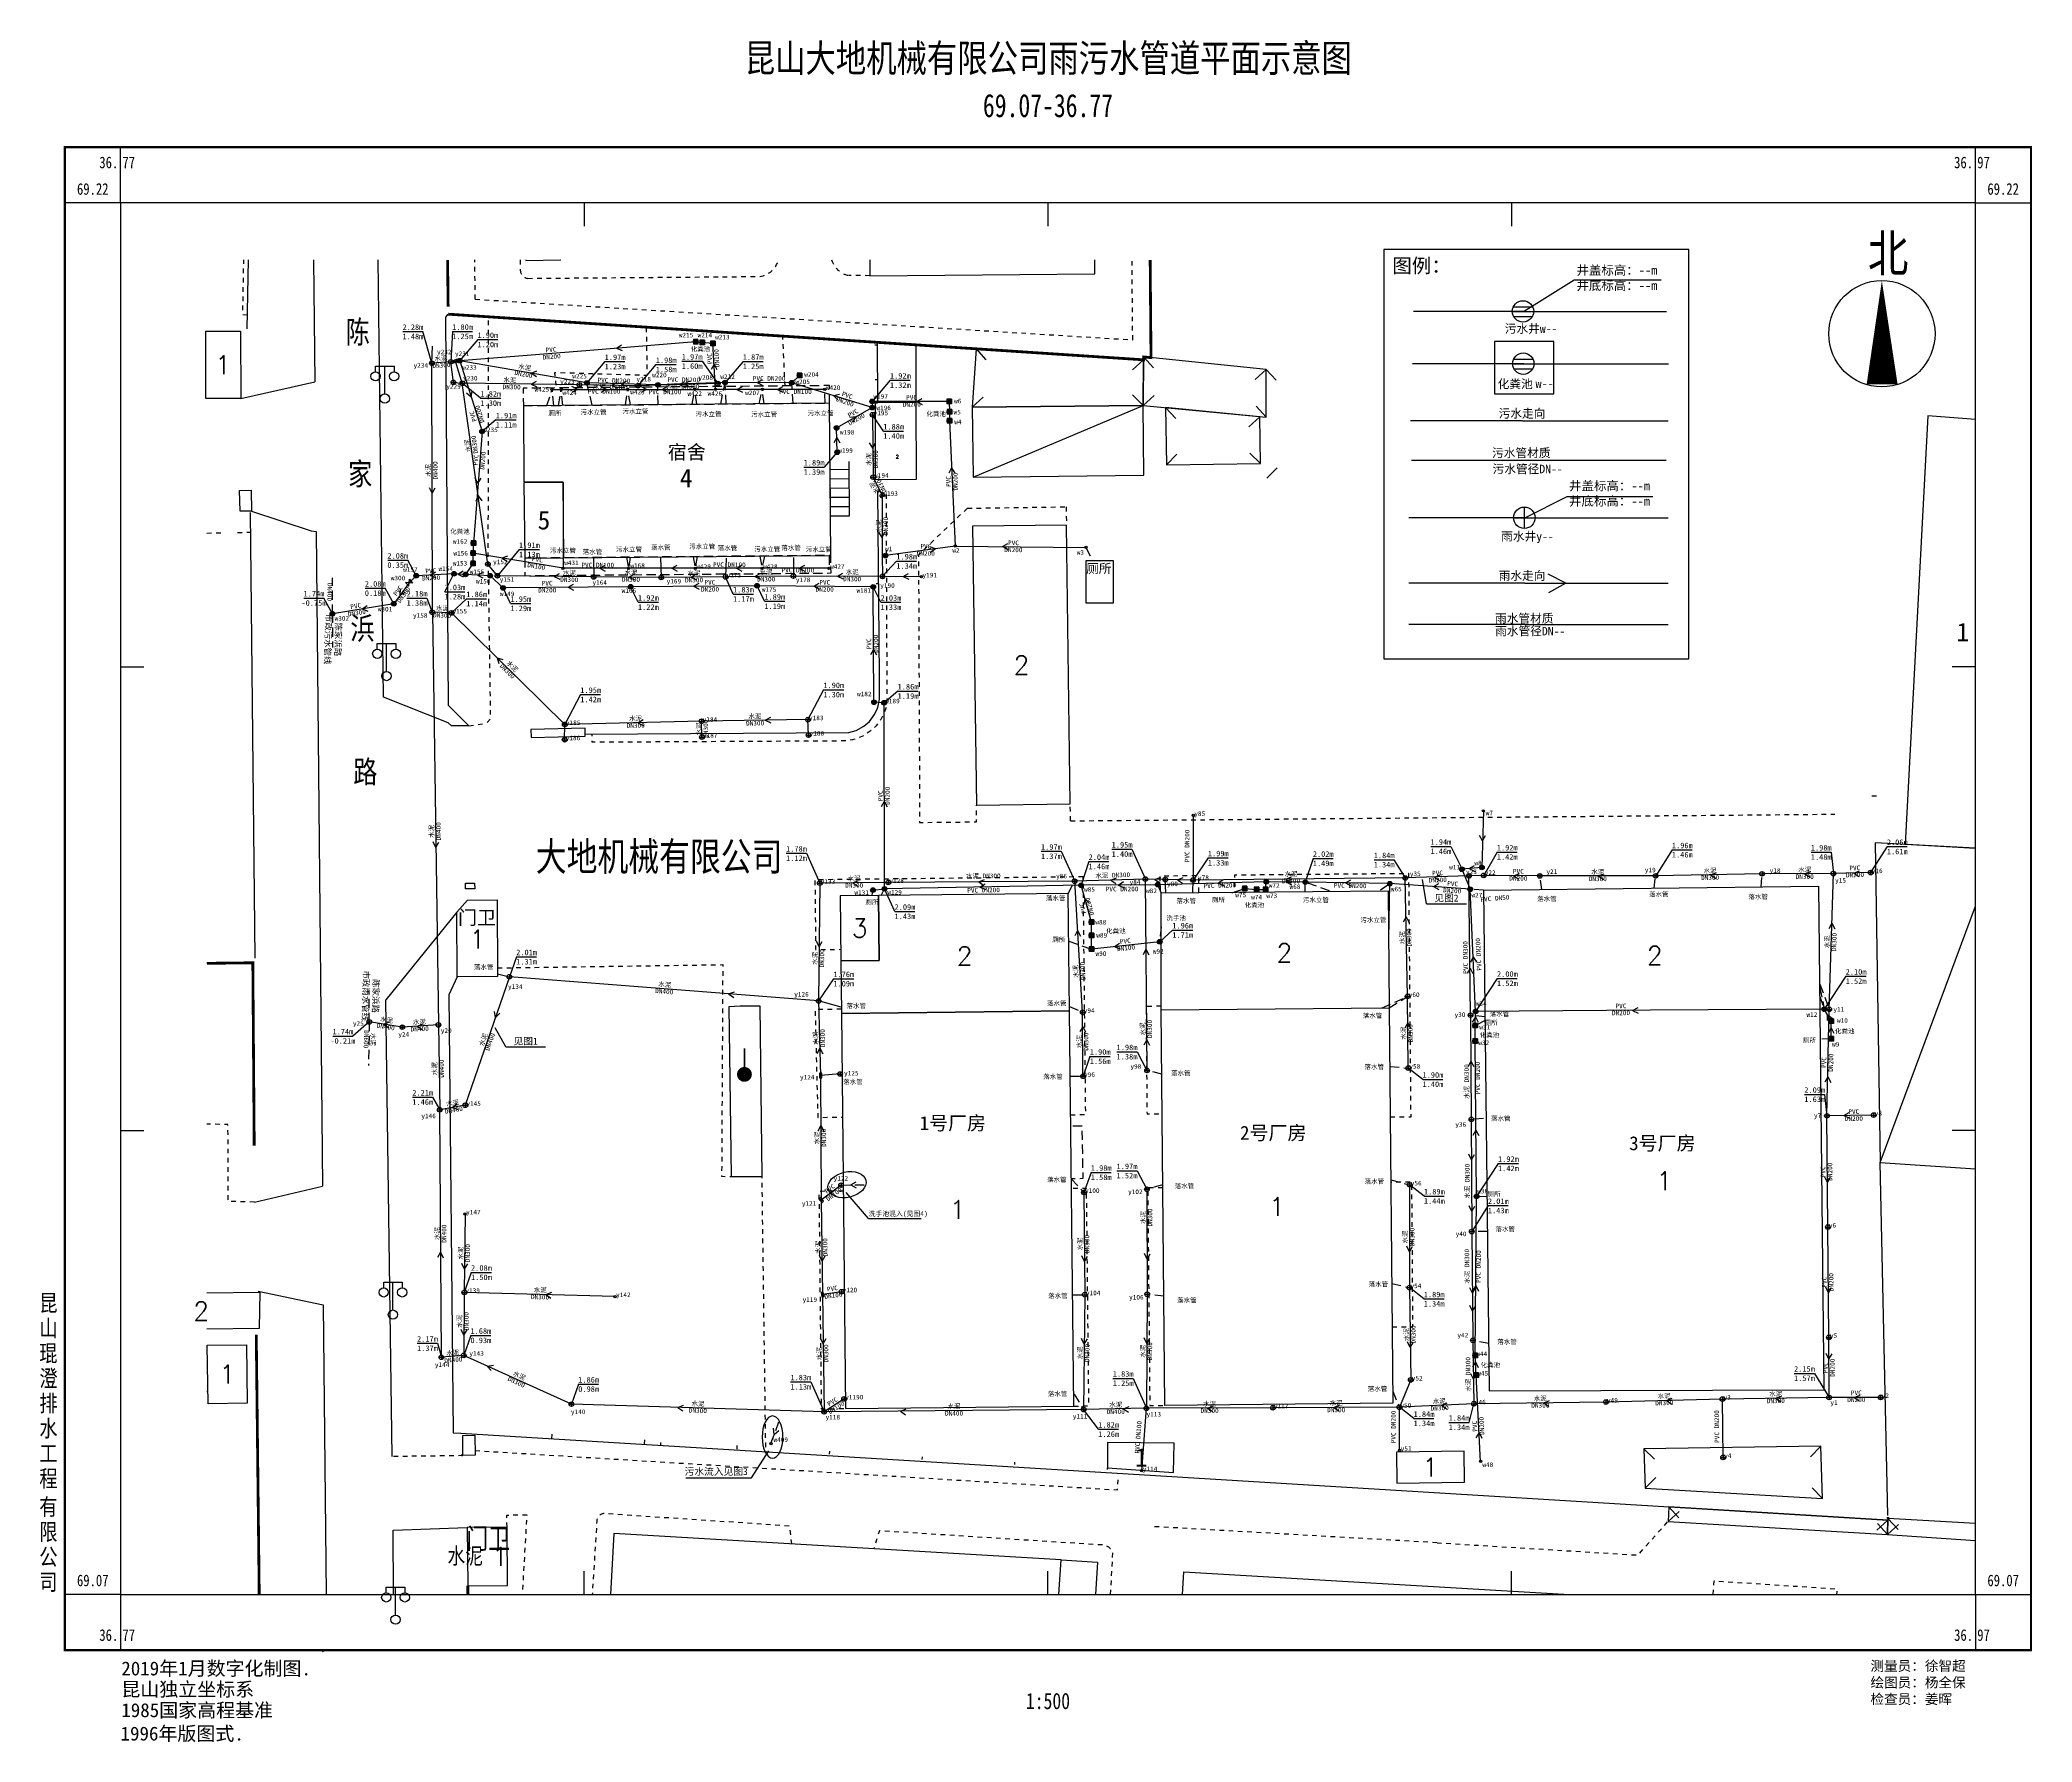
# Model space of a CAD drawing. Extents: x 36763 to 36978, y 69057 to 69240.
import ezdxf
from ezdxf.enums import TextEntityAlignment as Align

# ---------------------------------------------------------------- set-up
doc = ezdxf.new("R2010")
doc.units = 0
doc.header["$LTSCALE"] = 0.5
for name, pattern in [('211002', [0]), ('212002', [0]), ('213002', [0]), ('215002', [0]), ('217102', [3, 2, -1]), ('231202', [3, 2, -1]), ('233002', [0]), ('236012', [0]), ('238312', [0]), ('243012', [0]), ('433012', [0]), ('437312', [0]), ('437512', [0]), ('444022', [2, 1, -1]), ('A20124', [0]), ('A20204', [0]), ('A50404', [0]), ('A60804', [0]), ('B10012', [0]), ('X5', [3, 2, -1])]:
    doc.linetypes.add(name, pattern=pattern)
doc.layers.get('0').update_dxf_attribs({"linetype": 'CONTINUOUS'})
for name, color, linetype in [('TK', 7, 'CONTINUOUS'), ('WS', 1, 'CONTINUOUS'), ('WSZDH', 246, 'CONTINUOUS'), ('WSZJ', 6, 'CONTINUOUS'), ('YS', 5, 'CONTINUOUS'), ('YSZDH', 160, 'CONTINUOUS'), ('YSZJ', 180, 'CONTINUOUS'), ('ZJ', 7, 'CONTINUOUS'), ('底图', 8, 'CONTINUOUS')]:
    doc.layers.add(name, color=color, linetype=linetype)
doc.styles.add('dx', font='txt.shx', dxfattribs={"bigfont": 'dx.shx'})
doc.styles.add('HZ', font='', dxfattribs={"width": 0.8, "bigfont": 'hztxt.shx'})
doc.styles.add('宋体', font='')
doc.styles.add('等线体', font='')
doc.styles.get('HZ').set_extended_font_data('SimSun')
doc.styles.get('宋体').set_extended_font_data('SimSun')
doc.styles.get('等线体').set_extended_font_data('SimHei')
doc.linetypes.add('1161', pattern='A,0,[149,AAA.SHX,S=0.15,R=0,X=0,Y=0],-1.6', length=1.6)
doc.linetypes.add('243022', pattern='A,9.4,[169,szch.SHX,S=1,R=0,X=0,Y=0.15],0.6', length=10)
doc.linetypes.add('245002', pattern='A,4.5,[145,AAA.SHX,S=1,R=0,X=0,Y=1],4.5,-0.5,[146,AAA.SHX,S=1,R=0,X=0,Y=0],-0.5', length=10)
doc.linetypes.add('248002', pattern='A,8,-1,[148,AAA.SHX,S=1,R=0,X=0,Y=0],-1', length=10)
doc.linetypes.add('374001', pattern='A,0,[149,AAA.SHX,S=0.15,R=0,X=0,Y=0],-1.6', length=1.6)

# ---------------------------------------------------------------- blocks, each defined once
blk = doc.blocks.new('雨水井')
for points in [[(-0.5, 0), (0.5, 0)], [(0, 0.5), (0, -0.5)]]:
    blk.add_lwpolyline(points)
blk.add_circle((0, 0), 0.5)
blk = doc.blocks.new('雨水篦')
blk.add_lwpolyline([(-0.25, -0.5), (0.25, -0.5), (0.25, 0.5), (-0.25, 0.5)], close=True)
for points in [[(-0.25, 0.165), (0.25, 0.165)], [(-0.25, -0.17), (0.25, -0.17)]]:
    blk.add_lwpolyline(points)
blk = doc.blocks.new('探测点')
blk.add_circle((0, 0), 0.25)
blk = doc.blocks.new('化粪池')
at = {"color": 6, "linetype": 'Continuous', "flags": 128}
for points in [[(0.5, 0.5), (-0.5, 0.5)], [(-0.5, 0.5), (-0.5, -0.5)], [(0.5, 0.5), (0.5, -0.5)], [(0.5, -0.5), (-0.5, -0.5)]]:
    blk.add_lwpolyline(points, dxfattribs=at)
at = {"color": 1, "linetype": 'Continuous', "flags": 128}
for points in [[(0.5, 0), (-0.5, 0)], [(0.43, 0.25), (-0.43, 0.25)], [(0.43, -0.25), (-0.43, -0.25)]]:
    blk.add_lwpolyline(points, dxfattribs=at)
at = {"color": 1, "linetype": 'Continuous'}
blk.add_circle((0, 0), 0.5, dxfattribs=at)
blk = doc.blocks.new('排水井')
for points in [[(-0.5, 0), (0.5, 0)], [(-0.43, 0.25), (0.43, 0.25)], [(-0.43, -0.25), (0.43, -0.25)]]:
    blk.add_lwpolyline(points)
blk.add_circle((0, 0), 0.5)
blk = doc.blocks.new('352101')
for p, q in [((-1, 2.9), (-1, 3.5)), ((-1, 3.5), (1, 3.5)), ((0, 0.5), (0, 3.5)), ((1, 3.5), (1, 2.9))]:
    blk.add_line(p, q)
for centre in [(-1, 2.4), (1, 2.4), (0, 0)]:
    blk.add_circle(centre, 0.5)
blk = doc.blocks.new('374001')
blk.add_lwpolyline([(0, 2.8, 0.2, 0.2, 0), (0, 0.4, 0.2, 0.2, 0)], format="xyseb")
at = {"const_width": 0.8}
blk.add_lwpolyline([(0.4, 0, 0.198912), (0.28, 0.28, 0.198912), (0, 0.4, 0.198912), (-0.28, 0.28, 0.198912), (-0.4, 0, 0.198912), (-0.28, -0.28, 0.198912), (0, -0.4, 0.198912), (0.28, -0.28, 0.198912)], format="xyb", close=True, dxfattribs=at)
blk = doc.blocks.new('北方向')
at = {"layer": 'TK', "linetype": 'Continuous', "flags": 128}
blk.add_lwpolyline([(37385.207, 70891.392, 0, 1, 0), (37385.216, 70888.038, 1, 1, 0)], format="xyseb", dxfattribs=at)
at = {"layer": 'TK', "linetype": 'Continuous'}
blk.add_circle((37385.208, 70889.672), 1.72, dxfattribs=at)
at = {"layer": 'TK', "linetype": 'Continuous', "style": 'HZ', "width": 0.8}
blk.add_text('北', height=1.2, dxfattribs=at).set_placement((37384.755, 70891.676, 5.073))
blk = doc.blocks.new('A$C76867B84')
at = {"layer": 'WS', "linetype": 'Continuous'}
blk.add_line((0, 0), (-0.59, -0.32), dxfattribs=at)
at = {"layer": 'WS', "linetype": 'Continuous', "flags": 128}
blk.add_lwpolyline([(0, 0), (-0.59, 0.31)], dxfattribs=at)
blk = doc.blocks.new('gc053')
for p, q in [((-1, 0), (1, 0)), ((-0.9, 0.43), (0.9, 0.43)), ((-0.88, -0.47), (0.88, -0.47))]:
    blk.add_line(p, q)
blk.add_circle((0, 0), 1)
blk = doc.blocks.new('gc043')
for p, q in [((-1, 0), (1, 0)), ((0, -1), (0, 1))]:
    blk.add_line(p, q)
blk.add_circle((0, 0), 1)
blk = doc.blocks.new('新块1')
at = {"layer": 'YS', "linetype": 'Continuous'}
for q in [(31357.872, 73630.719), (31358.74, 73630.741)]:
    blk.add_line((31358.328, 73629.907, 2.481), q, dxfattribs=at)
blk = doc.blocks.new('A$C2E8B6439')
at = {"layer": 'WS', "linetype": 'Continuous'}
for p, q in [((-17.84, 37.45, 5.1), (-29.67, 37.45)), ((-17.84, 37.45, 5.1), (-2.4, 37.45)), ((-17.8, 31.81, 5.1), (-29.78, 31.81)), ((-17.8, 31.81, 5.1), (-2.2, 31.81)), ((-17.93, 25.64), (-30.02, 25.64)), ((-17.93, 25.64), (-2.22, 25.64)), ((-2.43, 21.39), (-29.91, 21.39))]:
    blk.add_line(p, q, dxfattribs=at)
at = {"layer": 'WSZJ', "linetype": 'Continuous'}
for p, q in [((-17.84, 37.45, 5.1), (-12.35, 40.86)), ((-12.35, 40.86), (-2.99, 40.86))]:
    blk.add_line(p, q, dxfattribs=at)
at = {"layer": 'WSZJ', "linetype": 'Continuous', "flags": 128}
blk.add_lwpolyline([(-20.96, 34.21), (-20.96, 28.56), (-14.54, 28.56), (-14.54, 34.21)], close=True, dxfattribs=at)
at = {"layer": 'YS', "linetype": 'Continuous'}
for p, q in [((-17.69, 15.2), (-30.2, 15.2)), ((-17.69, 15.2), (-2.24, 15.2)), ((-17.69, 8.17), (-30.2, 8.17)), ((-17.69, 8.17), (-2.24, 8.17)), ((-17.69, 3.68), (-30.2, 3.68)), ((-17.69, 3.68), (-2.24, 3.68))]:
    blk.add_line(p, q, dxfattribs=at)
at = {"layer": 'YSZJ', "linetype": 'Continuous'}
for p, q in [((-17.69, 15.2), (-13.13, 17.51, -5.1)), ((-13.13, 17.51, -5.1), (-3.87, 17.51, -5.1))]:
    blk.add_line(p, q, dxfattribs=at)
at = {"layer": 'ZJ', "linetype": 'Continuous', "flags": 128}
blk.add_lwpolyline([(-32.89, 44.12), (-32.89, 0), (0, 0), (0, 44.12)], close=True, dxfattribs=at)
at = {"layer": 'WS', "linetype": 'Continuous', "xscale": 1.154609323813929, "yscale": 1.154609323813929, "zscale": 2.309218647618355}
for p in [(-17.88, 37.45, 5.1), (-17.85, 31.81, 5.1)]:
    blk.add_blockref('gc053', p, dxfattribs=at)
at = {"layer": 'YS', "linetype": 'Continuous', "xscale": 1.154609323813929, "yscale": 1.154609323813929, "zscale": 2.309218647618355}
blk.add_blockref('gc043', (-17.73, 15.2), dxfattribs=at)
at = {"layer": 'YS', "linetype": 'Continuous', "xscale": 2.309218647613307, "yscale": 2.309218647613307, "zscale": 2.309218647618355, "rotation": 90}
blk.add_blockref('新块1', (170014.31, -72405.07, -5.73), dxfattribs=at)
at = {"layer": 'WSZDH', "linetype": 'Continuous', "style": '宋体'}
for s, height, p in [('污水井w--', 0.924, (-17.01, 35.12, 4.26)), ('w--', 0.96, (-15.55, 29.18, 3.89))]:
    blk.add_text(s, height=height, dxfattribs=at).set_placement(p, align=Align.CENTER)
at = {"layer": 'WSZJ', "linetype": 'Continuous', "style": '宋体'}
for s, p in [('化粪池', (-18.72, 29.16, 4.26)), ('污水走向', (-17.98, 25.98)), ('污水管材质', (-18.06, 21.73)), ('污水管径DN--', (-17.38, 20))]:
    blk.add_text(s, height=0.924, dxfattribs=at).set_placement(p, align=Align.CENTER)
at = {"layer": 'WSZJ', "linetype": 'Continuous', "insert": (-7.75, 42.38), "char_height": 0.985, "width": 17.9401, "attachment_point": 2, "style": '宋体'}
blk.add_mtext('井盖标高：--m\\P井底标高：--m', dxfattribs=at)
at = {"layer": 'YSZDH', "linetype": 'Continuous', "style": '宋体'}
blk.add_text('雨水井y--', height=0.924, dxfattribs=at).set_placement((-17.4, 12.74, 5.28), align=Align.CENTER)
at = {"layer": 'YSZJ', "linetype": 'Continuous', "style": '宋体'}
for s, p in [('雨水走向', (-17.98, 8.5)), ('雨水管材质', (-17.74, 3.89)), ('雨水管径DN--', (-17.1, 2.52))]:
    blk.add_text(s, height=0.924, dxfattribs=at).set_placement(p, align=Align.CENTER)
at = {"layer": 'YSZJ', "linetype": 'Continuous', "insert": (-8.55, 19.14, -5.1), "char_height": 0.985, "width": 17.9401, "attachment_point": 2, "style": '宋体'}
blk.add_mtext('井盖标高：--m\\P井底标高：--m', dxfattribs=at)
at = {"layer": 'ZJ', "linetype": 'Continuous', "insert": (-28.82, 43.15), "char_height": 1.539, "width": 7.9668, "attachment_point": 2, "style": '宋体'}
blk.add_mtext('图例：', dxfattribs=at)
blk = doc.blocks.new('A$C58234E7C')
at = {"layer": 'YS', "linetype": 'Continuous'}
blk.add_line((0, 0), (0.63, 0.23), dxfattribs=at)
at = {"layer": 'YS', "linetype": 'Continuous', "flags": 128}
blk.add_lwpolyline([(0, 0), (0.54, -0.39)], dxfattribs=at)
blk = doc.blocks.new('A$C4B0354EA')
at = {"layer": 'WS', "linetype": 'Continuous'}
for p, q in [((0, 0.91), (0.93, 1.44)), ((0.74, 0.71), (0, 0.91)), ((0.74, 0.71), (0.55, 0)), ((0.55, 0), (1.47, 0.53)), ((0.93, 1.44), (0.74, 0.71)), ((1.47, 0.53), (0.74, 0.71))]:
    blk.add_line(p, q, dxfattribs=at)

msp = doc.modelspace()

# ---------------------------------------------------------------- linework, layer by layer
at = {"layer": 'TK', "linetype": 'Continuous'}
for p, q in [((36772.03, 69222.54), (36772.03, 69228.54)), ((36972.03, 69222.54), (36972.03, 69228.54)), ((36772.03, 69222.54), (36766.03, 69222.54)), ((36822.03, 69222.54), (36822.03, 69220.04)), ((36872.03, 69222.54), (36872.03, 69220.04)), ((36922.03, 69222.54), (36922.03, 69220.04)), ((36972.03, 69222.54), (36978.03, 69222.54)), ((36772.03, 69172.54), (36774.53, 69172.54)), ((36972.03, 69172.54), (36969.53, 69172.54)), ((36772.03, 69122.54), (36774.53, 69122.54)), ((36972.03, 69122.54), (36969.53, 69122.54)), ((36822.03, 69072.54), (36822.03, 69075.04)), ((36872.03, 69072.54), (36872.03, 69075.04)), ((36922.03, 69072.54), (36922.03, 69075.04)), ((36772.03, 69072.54), (36766.03, 69072.54)), ((36772.03, 69072.54), (36772.03, 69066.54)), ((36972.03, 69072.54), (36978.03, 69072.54)), ((36972.03, 69072.54), (36972.03, 69066.54))]:
    msp.add_line(p, q, dxfattribs=at)
at = {"layer": 'TK', "linetype": 'Continuous', "const_width": 0.25, "flags": 128}
msp.add_lwpolyline([(36766.03, 69066.54), (36978.03, 69066.54), (36978.03, 69228.54), (36766.03, 69228.54)], close=True, dxfattribs=at)
at = {"layer": 'TK', "linetype": 'Continuous', "flags": 128}
msp.add_lwpolyline([(36772.03, 69072.54), (36972.03, 69072.54), (36972.03, 69222.54), (36772.03, 69222.54)], close=True, dxfattribs=at)
at = {"layer": 'WS', "linetype": 'Continuous'}
for p, q in [((36822.19, 69206.61), (36808.6, 69205.53)), ((36861.38, 69201.12), (36861.4, 69200.03, 2.06)), ((36861.4, 69200.03, 2.06), (36861.4, 69199.05, 2.06)), ((36861.4, 69199.05, 2.06), (36862.04, 69185.55, 12.21)), ((36862.04, 69185.55, 12.21), (36854.51, 69184.52)), ((36862.04, 69185.55, 12.21), (36876.13, 69185.4, 12.69))]:
    msp.add_line(p, q, dxfattribs=at)
at = {"layer": 'WS', "linetype": 'X5'}
msp.add_line((36876.13, 69185.4, 12.69), (36876.84, 69183.98), dxfattribs=at)
at = {"layer": 'WS'}
for points in [[(36834.04, 69207.56), (36822.19, 69206.61)], [(36834.74, 69207.5), (36834.04, 69207.56)], [(36835.89, 69207.39), (36834.74, 69207.5)], [(36836.18, 69202.44), (36835.89, 69207.39)], [(36808.6, 69205.53), (36811.01, 69197.9)], [(36845.24, 69203.95), (36844.4, 69203.16)], [(36818.56, 69202.44), (36819.55, 69202.44)], [(36819.55, 69202.44), (36826.72, 69202.44)], [(36826.72, 69202.44), (36833.95, 69202.44)], [(36833.95, 69202.44), (36836.18, 69202.44)], [(36841.24, 69202.44), (36836.18, 69202.44)], [(36847.96, 69202.44), (36841.24, 69202.44)], [(36853.07, 69201.14), (36853.07, 69200.48)], [(36861.38, 69201.12), (36853.07, 69201.14)], [(36849.24, 69198.29), (36853.07, 69200.48)], [(36811.01, 69197.9), (36810.07, 69185.86)], [(36849.3, 69195.67), (36849.24, 69198.29)], [(36810.07, 69185.86), (36810.03, 69184.8)], [(36810.03, 69184.8), (36810.03, 69183.66)], [(36819.74, 69183.16), (36810.03, 69184.8)], [(36803.91, 69182.35), (36803.13, 69181.6)], [(36807.98, 69182.57), (36803.91, 69182.35)], [(36809.23, 69182.49), (36807.98, 69182.57)], [(36810.03, 69183.66), (36809.23, 69182.49)], [(36811.88, 69182.35), (36809.23, 69182.49)], [(36813.28, 69181.04), (36811.88, 69182.35)], [(36826.8, 69183.16), (36819.74, 69183.16)], [(36834, 69183.16), (36826.8, 69183.16)], [(36841.19, 69183.16), (36834, 69183.16)], [(36848.42, 69183.16), (36841.19, 69183.16)], [(36803.13, 69181.6), (36801.49, 69179.33)], [(36827.03, 69181.17), (36813.28, 69181.04)], [(36840.66, 69181.27), (36827.03, 69181.17)], [(36853.19, 69181.16), (36840.66, 69181.27)], [(36853.27, 69168.71), (36853.19, 69181.16)], [(36801.49, 69179.33), (36794.87, 69178.26)], [(36854.36, 69168.66), (36853.27, 69168.71)], [(36854.4, 69148.6), (36854.36, 69168.66)], [(36853.16, 69148.47), (36854.4, 69148.6)], [(36875.6, 69148.98), (36854.4, 69148.6)], [(36883.87, 69149.05), (36875.6, 69148.98)], [(36876.71, 69145), (36875.6, 69148.98)], [(36895.57, 69149.36), (36883.87, 69149.05)], [(36891.86, 69148.17), (36893.24, 69148.63)], [(36893.24, 69148.63), (36894.53, 69148.52)], [(36894.53, 69148.52), (36895.5, 69148.54)], [(36895.5, 69148.54), (36895.57, 69149.36)], [(36899.78, 69149.32), (36895.57, 69149.36)], [(36908.89, 69149.16), (36899.78, 69149.32)], [(36907.87, 69148.48), (36908.89, 69149.16)], [(36908.79, 69143.22), (36908.89, 69149.16)], [(36917.56, 69148.56), (36908.89, 69149.16)], [(36918.14, 69135.39), (36917.56, 69148.56)], [(36876.72, 69143.56), (36876.71, 69145)], [(36876.71, 69142.1), (36876.72, 69143.56)], [(36884.08, 69142.9), (36876.71, 69142.1)], [(36918.08, 69133.85), (36918.14, 69135.39)], [(36936.95, 69135.51), (36918.14, 69135.39)], [(36955.74, 69135.62), (36936.95, 69135.51)], [(36956.48, 69134.33), (36955.74, 69135.62)], [(36918.09, 69132.19), (36918.08, 69133.85)], [(36956.48, 69132.43), (36956.48, 69134.33)], [(36918.25, 69115.44), (36918.09, 69132.19)], [(36918.1, 69098.29), (36918.25, 69115.44)], [(36918.2, 69096.19), (36918.1, 69098.29)], [(36918.68, 69086.87), (36918.2, 69096.19)]]:
    msp.add_lwpolyline(points, dxfattribs=at)
at = {"layer": 'WS', "linetype": 'Continuous', "elevation": 1.97, "flags": 128}
msp.add_lwpolyline([(36822.31, 69203.15), (36808.6, 69205.53)], dxfattribs=at)
at = {"layer": 'WS', "linetype": 'Continuous', "flags": 128}
for points in [[(36829.97, 69202.93), (36822.31, 69203.15)], [(36837.21, 69203.18), (36829.97, 69202.93)], [(36844.4, 69203.16), (36837.21, 69203.18)], [(36853.07, 69200.48), (36844.4, 69203.16)]]:
    msp.add_lwpolyline(points, dxfattribs=at)
at = {"layer": 'WS', "linetype": 'X5'}
for points in [[(36822.89, 69200.74), (36822.31, 69203.15)], [(36836.74, 69200.86), (36837.21, 69203.18)], [(36837.33, 69200.87), (36837.21, 69203.18)], [(36844.57, 69200.93), (36844.4, 69203.16)], [(36818, 69200.7), (36818.56, 69202.44)], [(36818.74, 69200.7), (36818.56, 69202.44)], [(36819.25, 69200.71), (36819.55, 69202.44)], [(36819.71, 69200.71), (36819.55, 69202.44)], [(36826.46, 69200.77), (36826.72, 69202.44)], [(36827.03, 69200.78), (36826.72, 69202.44)], [(36829.98, 69200.8), (36829.97, 69202.93)], [(36833.65, 69200.84), (36833.95, 69202.44)], [(36834.15, 69200.84), (36833.95, 69202.44)], [(36840.9, 69200.9), (36841.24, 69202.44)], [(36841.41, 69200.9), (36841.24, 69202.44)], [(36848, 69200.96), (36847.96, 69202.44)], [(36819.75, 69184.28), (36819.74, 69183.16)], [(36826.57, 69184.34), (36826.8, 69183.16)], [(36826.98, 69184.35), (36826.8, 69183.16)], [(36833.76, 69184.4), (36834, 69183.16)], [(36834.19, 69184.41), (36834, 69183.16)], [(36840.97, 69184.47), (36841.19, 69183.16)], [(36841.47, 69184.47), (36841.19, 69183.16)], [(36848.42, 69184.53), (36848.42, 69183.16)], [(36853.09, 69147.88), (36853.16, 69148.47)], [(36854.03, 69147.89), (36854.4, 69148.6)], [(36884.22, 69148.16), (36883.87, 69149.05)], [(36899.75, 69148.35), (36899.78, 69149.32)], [(36902.39, 69148.37), (36899.78, 69149.32)], [(36919, 69148.45), (36917.56, 69148.56)], [(36874.27, 69142.97), (36876.71, 69142.1)], [(36884.25, 69144.5), (36884.08, 69142.9)], [(36955.26, 69137.92), (36955.74, 69135.62)], [(36955.27, 69137.01), (36955.74, 69135.62)], [(36919.16, 69134.4), (36918.08, 69133.85)], [(36956.48, 69132.43), (36955.32, 69132.39)], [(36919.37, 69115.41), (36918.25, 69115.44)]]:
    msp.add_lwpolyline(points, dxfattribs=at)
at = {"layer": 'WS', "linetype": 'X5', "flags": 128}
for points in [[(36794.87, 69178.26), (36794.87, 69182.13)], [(36794.87, 69178.26), (36794.88, 69174.6)], [(36849.72, 69116.66), (36852.31, 69116.71)]]:
    msp.add_lwpolyline(points, dxfattribs=at)
at = {"layer": 'WS', "linetype": 'Continuous'}
for points in [[(36918.98, 69157.01), (36918.82, 69150.91)], [(36918.82, 69150.91), (36916.66, 69150.71)], [(36916.66, 69150.71), (36917.56, 69148.56)]]:
    msp.add_lwpolyline(points, dxfattribs=at)
at = {"layer": 'WS', "linetype": 'X5', "elevation": 12.32, "flags": 128}
msp.add_lwpolyline([(36842.16, 69088.8), (36843.04, 69091.24)], dxfattribs=at)
at = {"layer": 'WSZJ', "linetype": 'Continuous'}
for p, q in [((36810.54, 69207.81, -5.83), (36808.59, 69205.53, -1.97)), ((36810.54, 69207.81, -5.83), (36812.7, 69207.81, -5.83)), ((36824.25, 69205.43, -3.86), (36822.31, 69203.15)), ((36824.25, 69205.43, -3.86), (36826.42, 69205.43, -3.86)), ((36839.15, 69205.46, -7.73), (36837.21, 69203.17, -3.87)), ((36839.15, 69205.46, -7.73), (36841.32, 69205.46, -7.73)), ((36855.01, 69203.42, -3.86), (36853.07, 69201.14)), ((36855.01, 69203.42, -3.86), (36857.18, 69203.42, -3.86)), ((36812.51, 69199.15), (36811.01, 69197.9)), ((36812.51, 69199.15), (36814.68, 69199.15)), ((36849.3, 69195.67, 1.89), (36847.88, 69194.07, -3.86)), ((36845.71, 69194.07, -3.86), (36847.88, 69194.07, -3.86)), ((36800.83, 69184.03), (36802.99, 69184.03)), ((36803.91, 69182.35), (36802.99, 69184.03)), ((36806.98, 69180.62), (36807.98, 69182.57)), ((36791.79, 69179.94), (36793.95, 69179.94)), ((36794.87, 69178.26), (36793.95, 69179.94)), ((36798.4, 69181.01), (36800.56, 69181.01)), ((36801.49, 69179.33), (36800.56, 69181.01)), ((36806.98, 69180.62), (36809.15, 69180.62)), ((36814.09, 69179.37), (36813.28, 69181.04)), ((36827.85, 69179.49), (36827.03, 69181.17)), ((36827.85, 69179.49), (36830.02, 69179.49)), ((36841.47, 69179.6), (36840.66, 69181.27)), ((36841.47, 69179.6), (36843.64, 69179.6)), ((36854, 69179.49), (36853.19, 69181.16)), ((36854, 69179.49), (36856.17, 69179.49)), ((36814.09, 69179.37), (36816.26, 69179.37)), ((36855.85, 69169.91), (36854.36, 69168.66)), ((36855.85, 69169.91), (36858.02, 69169.91)), ((36876.44, 69151.54), (36875.6, 69148.98)), ((36876.44, 69151.54), (36878.6, 69151.54)), ((36900.61, 69151.87), (36899.78, 69149.32)), ((36900.61, 69151.87), (36902.78, 69151.87)), ((36913.3, 69153.17), (36915.47, 69153.17)), ((36915.47, 69153.17), (36916.68, 69150.71)), ((36855.52, 69146.17), (36854.4, 69148.6)), ((36855.52, 69146.17), (36857.68, 69146.17)), ((36885.47, 69144.16), (36884.08, 69142.9)), ((36885.47, 69144.16), (36887.64, 69144.16)), ((36920.47, 69138.95), (36918.14, 69135.39)), ((36920.47, 69138.95), (36922.64, 69138.95)), ((36958.07, 69139.18), (36955.74, 69135.62)), ((36958.07, 69139.18), (36960.24, 69139.18)), ((36920.58, 69119), (36918.25, 69115.44)), ((36920.58, 69119), (36922.75, 69119))]:
    msp.add_line(p, q, dxfattribs=at)
at = {"layer": 'YS', "linetype": 'Continuous'}
for p, q in [((36805.65, 69178.42, 2.18), (36805.6, 69205.26, 2.28)), ((36807.92, 69203.2), (36808.88, 69203.1)), ((36805.65, 69178.42, 2.18), (36806.3, 69133.93, 0.37)), ((36802.41, 69133.69, 12.29), (36798.84, 69134.25, 12.06)), ((36806.3, 69133.93, 0.37), (36802.41, 69133.69, 12.29)), ((36806.3, 69133.93, 0.37), (36806.44, 69124.79))]:
    msp.add_line(p, q, dxfattribs=at)
at = {"layer": 'YS', "linetype": 'X5'}
for q in [(36798.83, 69137.63, -5.03), (36798.77, 69129.55, -6.78)]:
    msp.add_line((36798.84, 69134.25, 12.06), q, dxfattribs=at)
at = {"layer": 'YS', "elevation": 12.64}
msp.add_lwpolyline([(36805.6, 69205.26), (36805.65, 69207.1)], dxfattribs=at)
at = {"layer": 'YS'}
for points in [[(36807.64, 69205.41), (36805.6, 69205.26)], [(36808.13, 69205.49), (36807.64, 69205.41)], [(36807.92, 69203.2), (36807.64, 69205.41)], [(36808.88, 69203.1), (36808.13, 69205.49)], [(36811.64, 69183.6), (36808.88, 69203.1)], [(36821.5, 69202.93), (36808.88, 69203.1)], [(36827.82, 69202.83), (36821.5, 69202.93)], [(36836.43, 69203.07), (36827.82, 69202.83)], [(36853.11, 69199.71), (36853.17, 69192.98)], [(36853.17, 69192.98), (36854.16, 69191.02)], [(36854.16, 69191.02), (36854.15, 69184.57)], [(36823.02, 69184.31), (36823.05, 69182.22)], [(36830.25, 69184.37), (36830.33, 69182.16)], [(36837.32, 69184.26), (36837.26, 69182.23)], [(36844.58, 69184.31), (36844.58, 69182.31)], [(36854.15, 69184.57), (36854.19, 69182.28)], [(36812.66, 69182.35), (36811.64, 69183.6)], [(36823.05, 69182.22), (36812.66, 69182.35)], [(36830.33, 69182.16), (36823.05, 69182.22)], [(36837.26, 69182.23), (36830.33, 69182.16)], [(36844.58, 69182.31), (36837.26, 69182.23)], [(36854.19, 69182.28), (36844.58, 69182.31)], [(36858.38, 69182.24), (36854.19, 69182.28)], [(36807.7, 69178.35), (36805.64, 69178.42)], [(36819.93, 69166.32), (36807.7, 69178.35)], [(36834.68, 69166.67), (36819.93, 69166.32)], [(36846.14, 69166.84), (36834.68, 69166.67)], [(36834.71, 69164.96), (36834.68, 69166.67)], [(36846.21, 69165.18), (36846.14, 69166.84)], [(36819.91, 69164.68), (36819.93, 69166.32)], [(36887.69, 69156.52), (36887.68, 69149.55)], [(36874.91, 69149.42), (36854.81, 69149.29)], [(36882.53, 69149.65), (36874.91, 69149.42)], [(36875.77, 69135.3), (36874.91, 69149.42)], [(36884.68, 69149.6), (36882.53, 69149.65)], [(36882.71, 69129.03), (36882.53, 69149.65)], [(36887.68, 69149.55), (36884.68, 69149.6)], [(36884.75, 69148.21), (36884.68, 69149.6)], [(36887.66, 69148.23), (36887.68, 69149.55)], [(36910.56, 69149.77), (36887.68, 69149.55)], [(36917.42, 69149.99), (36910.56, 69149.77)], [(36910.81, 69137), (36910.56, 69149.77)], [(36919.02, 69150.05), (36917.42, 69149.99)], [(36917.6, 69134.98), (36917.42, 69149.99)], [(36925.07, 69149.99), (36919.02, 69150.05)], [(36937.56, 69150), (36925.07, 69149.99)], [(36949.03, 69150.22), (36937.56, 69150)], [(36956.72, 69150.24), (36949.03, 69150.22)], [(36956.28, 69135.61), (36956.72, 69150.24)], [(36960.74, 69150.35), (36956.72, 69150.24)], [(36847.42, 69149.21), (36847.3, 69136.51)], [(36854.81, 69149.29), (36847.42, 69149.21)], [(36813.95, 69139.12), (36809.19, 69125.27)], [(36812.69, 69139.44), (36813.95, 69139.12)], [(36847.3, 69136.51), (36813.95, 69139.12)], [(36847.3, 69136.51), (36847.51, 69128.48)], [(36849.74, 69135.83), (36847.3, 69136.51)], [(36910.88, 69129.28), (36910.81, 69137)], [(36875.8, 69128.39), (36875.77, 69135.3)], [(36917.6, 69134.98), (36917.68, 69123.74)], [(36956.03, 69124.13), (36956.28, 69135.61)], [(36849.61, 69128.65), (36847.51, 69128.48)], [(36847.51, 69128.48), (36847.59, 69115.05)], [(36809.19, 69125.27), (36806.44, 69124.79)], [(36806.62, 69098.1), (36806.44, 69124.79)], [(36917.68, 69123.74), (36917.73, 69111.65)], [(36961.06, 69124.21), (36956.03, 69124.13)], [(36956.12, 69112.14), (36956.03, 69124.13)], [(36849.72, 69116.66), (36847.59, 69115.05)], [(36847.59, 69115.05), (36847.72, 69104.87)], [(36875.91, 69115.88), (36876, 69104.85)], [(36882.7, 69116.21), (36882.73, 69104.9)], [(36911.03, 69116.69), (36911, 69105.61)], [(36809.17, 69113.56), (36809.09, 69105.1)], [(36917.73, 69111.65), (36917.85, 69099.93)], [(36956.23, 69100.25), (36956.12, 69112.14)], [(36809.09, 69105.1), (36809.03, 69098.3)], [(36825.34, 69104.65), (36809.09, 69105.1)], [(36849.77, 69105.17), (36847.72, 69104.87)], [(36847.72, 69104.87), (36847.89, 69092.22)], [(36876, 69104.85), (36875.87, 69092.46)], [(36882.73, 69104.9), (36882.64, 69092.6)], [(36911, 69105.61), (36911.14, 69095.66)], [(36956.26, 69093.77), (36956.23, 69100.25)], [(36809.03, 69098.3), (36806.62, 69098.1)], [(36820.64, 69093.05), (36809.03, 69098.3)], [(36917.85, 69099.93), (36917.95, 69093.09)], [(36850.05, 69093.62), (36847.89, 69092.22)], [(36911.14, 69095.66), (36909.92, 69092.72)], [(36944.76, 69093.6), (36932.19, 69093.28)], [(36956.26, 69093.77), (36944.76, 69093.6)], [(36944.83, 69087.31), (36944.76, 69093.6)], [(36961.81, 69093.78), (36956.26, 69093.77)], [(36847.89, 69092.22), (36820.64, 69093.05)], [(36875.87, 69092.46), (36847.89, 69092.22)], [(36882.64, 69092.6), (36875.87, 69092.46)], [(36882.14, 69085.88), (36882.64, 69092.6)], [(36896.28, 69092.66), (36882.64, 69092.6)], [(36909.92, 69092.72), (36896.28, 69092.66)], [(36917.95, 69093.09), (36909.92, 69092.72)], [(36909.94, 69088.08), (36909.92, 69092.72)], [(36932.19, 69093.28), (36917.95, 69093.09)]]:
    msp.add_lwpolyline(points, dxfattribs=at)
at = {"layer": 'YS', "linetype": 'X5'}
for points in [[(36874.22, 69148.11), (36874.91, 69149.42)], [(36925.29, 69148.53), (36925.07, 69149.99)], [(36937.39, 69148.68), (36937.56, 69150)], [(36948.92, 69148.83), (36949.03, 69150.22)], [(36908.07, 69135.76), (36910.81, 69137)], [(36908.83, 69135.77), (36910.81, 69137)], [(36955.25, 69138.33), (36956.28, 69135.61)], [(36874.35, 69135.9), (36875.77, 69135.3)], [(36919.15, 69134.81), (36917.6, 69134.98)], [(36874.43, 69128.39), (36875.8, 69128.39)], [(36884.3, 69128.64), (36882.71, 69129.03)], [(36908.89, 69129.45), (36910.88, 69129.28)], [(36918.99, 69123.84), (36917.68, 69123.74)], [(36874.55, 69117.29), (36875.91, 69115.88)], [(36909, 69117.22), (36911.03, 69116.69)], [(36884.42, 69116.7), (36882.7, 69116.21)], [(36919.41, 69111.65), (36917.73, 69111.65)], [(36874.66, 69104.85), (36876, 69104.85)], [(36884.53, 69104.68), (36882.73, 69104.9)], [(36909.11, 69106.05), (36911, 69105.61)], [(36919.55, 69099.58), (36917.85, 69099.93)], [(36874.86, 69094.12), (36875.87, 69092.46)], [(36909.22, 69094.46), (36909.92, 69092.72)]]:
    msp.add_lwpolyline(points, dxfattribs=at)
at = {"layer": 'YS', "linetype": 'Continuous'}
msp.add_circle((36887.69, 69156.52), 0.125, dxfattribs=at)
at = {"layer": 'YSZJ', "linetype": 'Continuous'}
for p, q in [((36802.45, 69208.67), (36804.62, 69208.67)), ((36805.6, 69205.26, 2.28), (36804.62, 69208.67)), ((36807.81, 69208.68, -3.86), (36807.64, 69205.41)), ((36807.81, 69208.68, -3.86), (36809.98, 69208.68, -3.86)), ((36832.56, 69205.48, -3.86), (36834.73, 69205.48, -3.86)), ((36834.73, 69205.48, -3.86), (36836.43, 69203.07)), ((36810.85, 69201.48), (36808.9, 69203.09)), ((36829.76, 69205.11, -3.86), (36827.82, 69202.83)), ((36829.76, 69205.11, -3.86), (36831.93, 69205.11, -3.86)), ((36810.85, 69201.48), (36813.02, 69201.48)), ((36854.29, 69197.95, -1.98), (36853.11, 69199.71)), ((36854.29, 69197.95, -1.98), (36856.46, 69197.95, -1.98)), ((36815.02, 69185.17, -1.83), (36812.66, 69182.35)), ((36815.02, 69185.17, -1.83), (36817.19, 69185.17, -1.83)), ((36855.7, 69183.94), (36854.19, 69182.29, 1.98)), ((36855.7, 69183.94), (36857.87, 69183.94)), ((36838.1, 69180.37), (36837.26, 69182.23)), ((36802.9, 69179.94, -1.05), (36805.07, 69179.94, -1.05)), ((36805.07, 69179.94, -1.05), (36805.64, 69178.42)), ((36809.33, 69179.88), (36807.7, 69178.36, 1.86)), ((36809.33, 69179.88), (36811.5, 69179.88)), ((36838.1, 69180.37), (36840.27, 69180.37)), ((36821.62, 69169.54), (36819.93, 69166.32)), ((36821.62, 69169.54), (36823.79, 69169.54)), ((36847.83, 69170.06, 1.9), (36846.15, 69166.84, 1.9)), ((36847.83, 69170.06, 1.9), (36850, 69170.06, 1.9)), ((36843.81, 69152.44, -2.88), (36845.98, 69152.44, -2.88)), ((36845.98, 69152.44, -2.88), (36847.42, 69149.21, -1.83)), ((36871.3, 69152.65, -4.66), (36873.47, 69152.65, -4.66)), ((36873.47, 69152.65, -4.66), (36874.91, 69149.42, -3.61)), ((36878.93, 69152.87, -6.63), (36881.09, 69152.87, -6.63)), ((36881.09, 69152.87, -6.63), (36882.53, 69149.64, -5.58)), ((36889.3, 69151.94, -2.81), (36887.67, 69149.55, -1.76)), ((36889.3, 69151.94, -2.81), (36891.46, 69151.94, -2.81)), ((36907.19, 69151.74, -2.95), (36909.36, 69151.74, -2.95)), ((36910.57, 69149.77, 1.84), (36909.36, 69151.74, -2.95)), ((36920.46, 69152.57), (36919.02, 69150.05, 1.92)), ((36920.46, 69152.57), (36922.62, 69152.57)), ((36939.33, 69152.8), (36937.56, 69150)), ((36939.33, 69152.8), (36941.5, 69152.8)), ((36954.31, 69152.55), (36956.48, 69152.55)), ((36956.48, 69152.55), (36956.73, 69150.25, 1.98)), ((36962.51, 69153.15), (36960.74, 69150.35)), ((36962.51, 69153.15), (36964.68, 69153.15)), ((36814.72, 69141.28, -1.05), (36813.96, 69139.12)), ((36814.72, 69141.28, -1.05), (36816.89, 69141.28, -1.05)), ((36848.92, 69138.9, -1.05), (36847.3, 69136.51)), ((36848.92, 69138.9, -1.05), (36851.09, 69138.9, -1.05)), ((36794.9, 69132.73), (36797.07, 69132.73)), ((36798.84, 69134.25, 12.06), (36797.07, 69132.73)), ((36876.56, 69130.54, -1.16), (36875.81, 69128.39, -0.11)), ((36876.56, 69130.54, -1.16), (36878.73, 69130.54, -1.16)), ((36879.46, 69131.04, -6.67), (36881.63, 69131.04, -6.67)), ((36881.63, 69131.04, -6.67), (36882.7, 69129.03, -1.97)), ((36912.44, 69128.06, -1.05), (36910.88, 69129.28, 0)), ((36912.44, 69128.06, -1.05), (36914.61, 69128.06, -1.05)), ((36803.51, 69126.14, -1.05), (36805.68, 69126.14, -1.05)), ((36805.68, 69126.14, -1.05), (36806.44, 69124.79)), ((36953.61, 69126.44, -1.98), (36955.78, 69126.44, -1.98)), ((36955.78, 69126.44, -1.98), (36956.03, 69124.13)), ((36876.67, 69118.03, -1.05), (36875.91, 69115.88)), ((36876.67, 69118.03, -1.05), (36878.84, 69118.03, -1.05)), ((36879.46, 69118.21, -4.7), (36881.63, 69118.21, -4.7)), ((36881.63, 69118.21, -4.7), (36882.7, 69116.21)), ((36912.59, 69115.48, 0.84), (36911.03, 69116.7, 1.89)), ((36912.59, 69115.48, 0.84), (36914.76, 69115.48, 0.84)), ((36919.5, 69114.46), (36917.73, 69111.65)), ((36919.5, 69114.46), (36921.67, 69114.46)), ((36809.85, 69107.25, -1.05), (36809.09, 69105.1)), ((36809.85, 69107.25, -1.05), (36812.02, 69107.25, -1.05)), ((36912.57, 69104.4, 0.84), (36911.01, 69105.61, 1.89)), ((36912.57, 69104.4, 0.84), (36914.74, 69104.4, 0.84)), ((36809.79, 69100.46, -1.05), (36809.03, 69098.3)), ((36809.79, 69100.46, -1.05), (36811.95, 69100.46, -1.05)), ((36804.02, 69099.61), (36806.19, 69099.61)), ((36806.19, 69099.61), (36806.62, 69098.1)), ((36879.04, 69095.83, -2.88), (36881.21, 69095.83, -2.88)), ((36881.21, 69095.83, -2.88), (36882.64, 69092.6, -1.83)), ((36952.5, 69096.37, -1.98), (36954.67, 69096.37, -1.98)), ((36954.67, 69096.37, -1.98), (36956.26, 69093.77)), ((36821.4, 69095.2, 0.81), (36820.64, 69093.05, 1.86)), ((36821.4, 69095.2, 0.81), (36823.57, 69095.2, 0.81)), ((36844.28, 69095.45, -1.05), (36846.45, 69095.45, -1.05)), ((36846.45, 69095.45, -1.05), (36847.89, 69092.22)), ((36877.47, 69090.34, -1.05), (36875.87, 69092.46)), ((36911.48, 69091.5, -1.05), (36909.92, 69092.72)), ((36911.48, 69091.5, -1.05), (36913.65, 69091.5, -1.05)), ((36917.43, 69091.08, 1.84), (36917.95, 69093.09, 1.84)), ((36877.47, 69090.34, -1.05), (36879.64, 69090.34, -1.05)), ((36915.26, 69091.08, 1.84), (36917.43, 69091.08, 1.84))]:
    msp.add_line(p, q, dxfattribs=at)
at = {"layer": 'ZJ', "linetype": 'Continuous'}
for p, q in [((36912.84, 69147), (36912.42, 69149.59)), ((36912.84, 69147), (36917.15, 69147)), ((36813.56, 69131.57), (36812.42, 69133.61)), ((36813.56, 69131.57), (36817.86, 69131.57)), ((36852.67, 69113.07, 1.21), (36850.27, 69115.85, 2.41)), ((36852.67, 69113.07, 1.21), (36858.36, 69113.07, 1.21)), ((36840.05, 69085.1), (36841.92, 69088.02, 2.41)), ((36832.99, 69085.1), (36840.05, 69085.1))]:
    msp.add_line(p, q, dxfattribs=at)
at = {"layer": 'ZJ', "linetype": 'Continuous', "lineweight": 30}
msp.add_ellipse((36850.36, 69116.71, 2.34), major_axis=(2.03, 0.47), ratio=0.659071, start_param=-3.141592653589793, end_param=3.141592653589793, dxfattribs=at)
at = {"layer": 'ZJ', "linetype": 'Continuous', "lineweight": 30, "extrusion": (0, 0, -1)}
msp.add_ellipse((36842.33, 69089.5, 2.34), major_axis=(0, 2.28), ratio=0.49256, start_param=-1.570796, end_param=4.712389, dxfattribs=at)
at = {"layer": '底图', "color": 8, "linetype": '243012'}
for p, q in [((36853.35, 69207.26), (36853.6, 69207.26)), ((36853.38, 69203.51), (36853.63, 69203.51)), ((36853.39, 69201.01), (36853.64, 69201.01)), ((36853.52, 69181.5), (36853.77, 69181.5)), ((36960.88, 69158.63), (36961.38, 69158.64)), ((36818.54, 69089.32), (36818.57, 69089.81)), ((36828.52, 69088.77), (36828.55, 69089.21)), ((36830.26, 69088.9), (36830.24, 69088.67)), ((36838.51, 69088.21), (36838.53, 69088.6)), ((36848.49, 69087.66), (36848.51, 69087.99)), ((36858.48, 69087.1), (36858.49, 69087.38)), ((36868.46, 69086.55), (36868.47, 69086.78)), ((36878.44, 69085.99), (36878.46, 69086.17))]:
    msp.add_line(p, q, dxfattribs=at)
at = {"layer": '底图', "color": 8, "linetype": 'B10012'}
for p, q in [((36864.28, 69206.81), (36865.34, 69205.61)), ((36882.34, 69205.63), (36881.16, 69204.54)), ((36882.34, 69205.94), (36883.41, 69204.75)), ((36895.55, 69204.58), (36894.36, 69203.51)), ((36895.55, 69204.58), (36894.36, 69203.51)), ((36895.55, 69204.58), (36896.65, 69203.42)), ((36863.87, 69200.51), (36865.03, 69201.61)), ((36882.28, 69200.71), (36881.15, 69201.84)), ((36882.28, 69200.71), (36883.47, 69201.78)), ((36882.28, 69200.71), (36883.47, 69201.78)), ((36863.95, 69192.98), (36882.28, 69200.71)), ((36884.72, 69200.48), (36885.81, 69199.3)), ((36894.88, 69199.5), (36893.7, 69198.42)), ((36895.56, 69199.44), (36894.48, 69200.62)), ((36895.56, 69199.44), (36894.48, 69200.62)), ((36884.8, 69194.32), (36885.91, 69195.46)), ((36894.94, 69194.44), (36893.8, 69195.56)), ((36895.64, 69192.86), (36896.76, 69194)), ((36961.77, 69119.1), (36972.03, 69146.72)), ((36936.28, 69088.22), (36937.44, 69087.11)), ((36955.36, 69088.52), (36954.26, 69087.36)), ((36936.42, 69084.01), (36937.57, 69085.13)), ((36955.54, 69082.87), (36954.43, 69084.02)), ((36938.89, 69080.41), (36940.09, 69081.47)), ((36938.99, 69081.98), (36940.05, 69080.79)), ((36962.6, 69080.71), (36963.69, 69079.53)), ((36962.6, 69080.55), (36961.42, 69079.47)), ((36962.56, 69078.99), (36961.48, 69080.17)), ((36962.56, 69079), (36963.74, 69080.08))]:
    msp.add_line(p, q, dxfattribs=at)
at = {"layer": '底图', "color": 8, "linetype": '233002'}
for p, q in [((36848.59, 69188.77), (36848.54, 69194.66)), ((36850.56, 69194.68), (36850.61, 69188.79)), ((36850.56, 69193.79), (36848.54, 69193.77)), ((36850.57, 69192.79), (36848.55, 69192.77)), ((36850.58, 69191.79), (36848.56, 69191.77)), ((36850.59, 69190.79), (36848.57, 69190.77)), ((36850.6, 69189.79), (36848.58, 69189.77)), ((36850.61, 69188.79), (36848.59, 69188.77))]:
    msp.add_line(p, q, dxfattribs=at)
at = {"layer": '底图', "color": 8, "linetype": '211002'}
for p, q in [((36919, 69148.45, 15.28), (36955.14, 69148.9, 17.79)), ((36919, 69148.45, 15.28), (36919.61, 69094.48)), ((36955.74, 69094.6, 13.07), (36955.14, 69148.9, 17.79)), ((36919.61, 69094.48), (36955.74, 69094.6, 13.07))]:
    msp.add_line(p, q, dxfattribs=at)
at = {"layer": '底图', "color": 8, "linetype": '444022', "flags": 128}
for points in [[(36785.71, 69210.46), (36785.21, 69210.47), (36785.31, 69216.39)], [(36809.59, 69166.18), (36811.49, 69166.47), (36811.94, 69166.98), (36811.68, 69184.2), (36811.69, 69194.03), (36811.71, 69210.27)], [(36819, 69202.88), (36818.87, 69204.27), (36828.84, 69203.98), (36828.74, 69209.15)], [(36843.68, 69202.81), (36843.44, 69208.18)], [(36863.34, 69189.63), (36858.07, 69184.62), (36858.19, 69155.76), (36864.32, 69155.82), (36864.32, 69157.62)], [(36863.34, 69189.63), (36873.99, 69189.78)], [(36873.99, 69189.78), (36874.02, 69187.82)], [(36781.33, 69186.96), (36783.27, 69186.99)], [(36784.63, 69187.02), (36786.05, 69187.04)], [(36874.46, 69155.93), (36874.43, 69157.76)], [(36874.46, 69155.93), (36956.87, 69156.65)], [(36875.83, 69149.89), (36846.9, 69149.57), (36846.98, 69142.05), (36849.68, 69142.08)], [(36874.47, 69124.25), (36876.1, 69124.27), (36875.83, 69149.89)], [(36888.3, 69148.24), (36888.28, 69150.01), (36884.1, 69149.97), (36884.12, 69148.2)], [(36908.94, 69124.02), (36911.18, 69124.04), (36910.95, 69150.24), (36892.13, 69150.07), (36892.14, 69148.28)], [(36812.68, 69140.08), (36836.96, 69140.43), (36836.84, 69117.61), (36841.2, 69117.59)], [(36849.75, 69135.62), (36846.92, 69135.59), (36847.21, 69123.96), (36849.87, 69123.99)], [(36884.23, 69135.94), (36882.6, 69135.93), (36882.71, 69124.33), (36884.34, 69124.35)], [(36786.46, 69114.83), (36783.64, 69114.91), (36783.61, 69123.2), (36781.33, 69123.23)], [(36841.6, 69088.41), (36841.2, 69117.59)], [(36849.96, 69116.02), (36847.33, 69115.99), (36847.58, 69092.55), (36850.21, 69092.57)], [(36874.81, 69092.84), (36876.44, 69092.86), (36876.19, 69116.3), (36874.56, 69116.28)], [(36884.42, 69116.38), (36882.79, 69116.36), (36883.01, 69092.9), (36884.64, 69092.91)], [(36909.15, 69101.37), (36911.38, 69101.39), (36911.27, 69116.98), (36909.01, 69116.96)], [(36781.45, 69094.38), (36781.33, 69094.38)], [(36808.95, 69087.5), (36801.35, 69087.4)], [(36810.26, 69088.05), (36879.53, 69083.81), (36879.62, 69085.34)], [(36813.7, 69079.79), (36813.69, 69081.1), (36815.83, 69081.11), (36815.34, 69072.54)], [(36913.98, 69078.11), (36883.22, 69079.86)], [(36913.98, 69078.11), (36935.64, 69076.78), (36938.89, 69080.41)], [(36943.77, 69072.54), (36943.85, 69074), (36957.1, 69073.14), (36957.06, 69072.54)]]:
    msp.add_lwpolyline(points, dxfattribs=at)
at = {"layer": '底图', "color": 8, "linetype": '248002', "flags": 128}
msp.add_lwpolyline([(36785.69, 69208.97), (36785.81, 69216.39)], dxfattribs=at)
at = {"layer": '底图', "color": 8, "linetype": '437512', "flags": 128}
for points in [[(36792.84, 69216.39), (36792.97, 69203.24)], [(36809.59, 69166.18), (36807.72, 69166.17), (36807.36, 69166.48), (36800.39, 69169.28), (36799.81, 69216.39)], [(36784.98, 69201.47), (36792.97, 69203.24)], [(36786.15, 69189.33), (36792.59, 69187.2), (36793.13, 69187.11)], [(36793.13, 69187.11), (36793.8, 69116.54)], [(36808.29, 69146.08), (36800.64, 69136.63)], [(36786.46, 69114.83), (36793.8, 69116.54)], [(36786.88, 69105.24), (36793.88, 69103.77)], [(36793.88, 69103.77), (36794.19, 69072.54)], [(36793.81, 69066.39), (36794.25, 69066.55)]]:
    msp.add_lwpolyline(points, dxfattribs=at)
at = {"layer": '底图', "color": 8, "linetype": '243022', "const_width": 0.3, "flags": 128}
for points in [[(36807.29, 69216.39), (36807.35, 69211.37)], [(36807.36, 69210.55), (36882.34, 69205.63), (36882.34, 69205.94), (36883.14, 69205.86), (36883.05, 69216.39)], [(36781.33, 69140.57), (36786.29, 69140.63), (36786.44, 69120.91)], [(36786.66, 69100.54), (36786.98, 69072.54)], [(36962.6, 69080.71), (36962.6, 69080.88)], [(36809.48, 69073.47), (36809.48, 69072.54)]]:
    msp.add_lwpolyline(points, dxfattribs=at)
at = {"layer": '底图', "color": 8, "linetype": '444022'}
for points in [[(36810.27, 69212.16), (36810.23, 69216.39)], [(36810.27, 69212.16), (36881.17, 69207.78), (36881.09, 69216.39)]]:
    msp.add_lwpolyline(points, dxfattribs=at)
for points in [[(36815.11, 69216.39), (36815.12, 69215.35, 0.376061), (36815.95, 69214.41), (36840.98, 69214.61, 0.295201), (36842.97, 69216.39, 0.295201)], [(36852.82, 69214.7), (36850.52, 69214.72, -0.267845), (36848.7, 69216.39, -0.267845)]]:
    msp.add_lwpolyline(points, format="xyb", dxfattribs=at)
at = {"layer": '底图', "color": 8, "linetype": '211002', "flags": 128}
for points in [[(36815.72, 69216.39), (36815.72, 69216.34), (36819.49, 69216.39)], [(36852.81, 69216.39), (36852.82, 69214.7), (36877.09, 69214.89), (36877.08, 69216.39)], [(36972.03, 69199.21), (36966.9, 69199.6), (36964.47, 69153.4), (36972.03, 69153)], [(36781.33, 69105.04), (36787.04, 69105.12), (36786.98, 69101.21), (36781.33, 69101.13)], [(36873.21, 69072.54), (36873.44, 69076.26), (36825.23, 69079.12), (36824.84, 69072.54)], [(36873.21, 69072.54), (36873.44, 69076.26), (36877.37, 69076.02), (36877.16, 69072.54)]]:
    msp.add_lwpolyline(points, dxfattribs=at)
at = {"layer": '底图', "color": 8, "linetype": '243022', "flags": 128}
for points in [[(36809.59, 69166.18), (36807.4, 69168.38), (36807.11, 69210.22), (36807.36, 69210.55)], [(36853.69, 69201.01), (36853.65, 69207.51)], [(36857.82, 69201.03), (36857.82, 69207.24)], [(36822.14, 69165.28), (36850.54, 69165.46), (36851.35, 69165.68), (36852.17, 69166.12), (36852.79, 69166.64), (36853.34, 69167.38), (36853.69, 69168.16), (36853.87, 69169.06), (36853.85, 69171.5), (36853.7, 69191.5)], [(36808.32, 69139.12), (36807.42, 69137.16), (36807.91, 69089.96), (36808.73, 69089.91), (36883.62, 69085.35), (36962.6, 69080.55)], [(36962.6, 69081.05), (36961.77, 69119.1)]]:
    msp.add_lwpolyline(points, dxfattribs=at)
at = {"layer": '底图', "color": 8, "linetype": '211002', "flags": 128}
for points in [[(36784.96, 69208.72), (36784.98, 69201.47), (36781.23, 69201.46), (36781.21, 69208.71)], [(36815.46, 69200.68), (36815.53, 69192.46), (36819.73, 69192.47), (36819.8, 69184.28), (36848.62, 69184.54), (36848.48, 69200.97)], [(36853.39, 69201.01), (36853.4, 69192.74), (36857.84, 69192.76), (36857.82, 69201.03)], [(36815.53, 69192.38), (36815.61, 69184.25), (36819.8, 69184.28), (36819.78, 69192.39)], [(36874.43, 69157.76), (36874.02, 69187.82), (36863.9, 69187.68), (36864.32, 69157.62)], [(36808.29, 69146.08), (36809.44, 69147.39), (36812.65, 69147.41), (36812.69, 69139.14), (36808.32, 69139.12)], [(36849.69, 69140.85), (36853.84, 69140.89), (36853.77, 69147.89), (36849.62, 69147.84)], [(36849.75, 69135.18), (36874.35, 69135.44), (36874.22, 69148.11), (36853.77, 69147.89), (36853.84, 69140.89), (36849.69, 69140.85)], [(36850.21, 69092.57), (36874.81, 69092.84), (36874.35, 69135.44), (36849.75, 69135.18)], [(36884.24, 69135.54), (36908.83, 69135.77), (36909.23, 69093.15), (36884.64, 69092.91)], [(36781.46, 69093.1), (36781.38, 69099.4), (36785.61, 69099.45), (36785.69, 69093.16)], [(36878.46, 69088.91), (36878.46, 69086.17), (36885.57, 69085.7), (36885.65, 69088.83)], [(36909.61, 69087.88), (36909.65, 69084.54), (36916.94, 69084.63), (36916.9, 69087.97)], [(36809.42, 69079.75), (36809.48, 69073.47), (36813.76, 69073.51), (36813.7, 69079.79)]]:
    msp.add_lwpolyline(points, close=True, dxfattribs=at)
at = {"layer": '底图', "color": 8, "linetype": '215002'}
for points in [[(36864.28, 69206.81), (36863.87, 69200.51), (36882.28, 69200.71), (36882.34, 69205.63)], [(36884.72, 69200.48), (36884.8, 69194.32), (36894.94, 69194.44), (36894.88, 69199.5)]]:
    msp.add_lwpolyline(points, close=True, dxfattribs=at)
at = {"layer": '底图', "color": 8, "linetype": '215002', "flags": 128}
for points in [[(36882.34, 69205.94), (36882.28, 69200.71), (36895.56, 69199.44), (36895.55, 69204.58)], [(36936.28, 69088.22), (36936.42, 69084.01), (36955.54, 69082.87), (36955.36, 69088.52)], [(36938.99, 69081.98), (36938.89, 69080.41), (36962.56, 69078.99), (36962.6, 69080.55)]]:
    msp.add_lwpolyline(points, close=True, dxfattribs=at)
at = {"layer": '底图', "color": 8, "linetype": '231202', "flags": 128}
for points in [[(36815.46, 69200.68), (36848.48, 69200.97), (36848.46, 69202.85), (36815.44, 69202.57)], [(36815.61, 69184.25), (36815.62, 69182.36), (36848.64, 69182.65), (36848.62, 69184.54)]]:
    msp.add_lwpolyline(points, close=True, dxfattribs=at)
at = {"layer": '底图', "color": 8, "linetype": '212002', "flags": 128}
msp.add_lwpolyline([(36863.95, 69192.98), (36882.36, 69193.18), (36882.28, 69200.71), (36863.87, 69200.51)], close=True, dxfattribs=at)
at = {"layer": '底图', "color": 8, "linetype": '238312', "flags": 128}
for points in [[(36786.11, 69191.57), (36786.15, 69189.33), (36784.91, 69189.31), (36784.87, 69191.55)], [(36809.22, 69149.21), (36810.21, 69149.22), (36810.22, 69148.61), (36809.23, 69148.6)]]:
    msp.add_lwpolyline(points, close=True, dxfattribs=at)
at = {"layer": '底图', "color": 8, "linetype": '444022', "flags": 128}
for points in [[(36853.7, 69191.5), (36854.57, 69191.21), (36854.66, 69168.51, -0.368776), (36849.61, 69164.54), (36827.88, 69164.42), (36824.88, 69164.41), (36822.88, 69164.4), (36822.87, 69165.28)], [(36844.42, 69077.98), (36844.17, 69079.91), (36824.09, 69081.25, 0.370865), (36823.38, 69080.43), (36822.89, 69072.54)], [(36878.79, 69072.54), (36879.03, 69077.09, 0.311952), (36877.78, 69077.87), (36853.85, 69079.4), (36853.25, 69077.46)]]:
    msp.add_lwpolyline(points, format="xyb", dxfattribs=at)
at = {"layer": '底图', "color": 8, "linetype": '245002', "flags": 128}
msp.add_lwpolyline([(36786.54, 69141.13), (36786.04, 69189.17)], dxfattribs=at)
at = {"layer": '底图', "linetype": 'Continuous'}
msp.add_lwpolyline([(36876.14, 69183.98), (36879.05, 69183.98), (36879.05, 69179.38), (36876.14, 69179.38)], close=True, dxfattribs=at)
at = {"layer": '底图', "color": 8, "linetype": '236012', "flags": 128}
for points in [[(36816.27, 69165.77), (36816.3, 69164.92), (36822.14, 69165.07), (36822.12, 69165.93)], [(36808.93, 69089.66), (36810.24, 69089.71), (36810.26, 69087.56), (36808.95, 69087.5)]]:
    msp.add_lwpolyline(points, close=True, dxfattribs=at)
at = {"layer": '底图', "color": 8, "linetype": '212002', "flags": 128}
msp.add_lwpolyline([(36972.03, 69153), (36961.23, 69153.55), (36961.77, 69119.1), (36972.03, 69118.42)], dxfattribs=at)
at = {"layer": '底图', "linetype": 'Continuous', "flags": 128}
msp.add_lwpolyline([(36884.24, 69135.54), (36884.22, 69148.16), (36908.71, 69148.4), (36908.83, 69135.77)], dxfattribs=at)
at = {"layer": '底图', "color": 8, "linetype": '437312', "flags": 128}
for points in [[(36801.3, 69087.42), (36800.64, 69136.63)], [(36801.45, 69072.54), (36801.41, 69079.46), (36809.42, 69079.75)]]:
    msp.add_lwpolyline(points, dxfattribs=at)
at = {"layer": '底图', "color": 8, "linetype": '374001', "flags": 128}
msp.add_lwpolyline([(36837.87, 69117.6), (36841.2, 69117.59), (36840.99, 69135.95), (36838.83, 69135.95), (36837.6, 69135.89)], close=True, dxfattribs=at)
at = {"layer": '底图', "color": 8, "linetype": '217102', "flags": 128}
msp.add_lwpolyline([(36874.71, 69123.04), (36875.68, 69123.06), (36875.79, 69117.36), (36874.55, 69117.35)], dxfattribs=at)
at = {"layer": '底图', "color": 8, "linetype": '433012', "const_width": 0.2, "flags": 128}
msp.add_lwpolyline([(36808.95, 69087.5), (36808.73, 69087.56)], dxfattribs=at)
at = {"layer": '底图', "color": 8, "linetype": '215002', "flags": 128}
msp.add_lwpolyline([(36972.03, 69080.19), (36962.6, 69080.71), (36962.56, 69079), (36972.03, 69078.37)], dxfattribs=at)
at = {"layer": '底图', "color": 8, "linetype": '213002', "flags": 128}
msp.add_lwpolyline([(36886.54, 69072.54), (36886.68, 69074.96), (36928.27, 69072.54)], dxfattribs=at)

# ---------------------------------------------------------------- block references
at = {"layer": 'TK', "linetype": 'Continuous', "xscale": 3.332268755344558, "yscale": 3.332268755417317, "zscale": 3.332268755331116}
msp.add_blockref('北方向', (-87615.61, -167015), dxfattribs=at)
at = {"layer": 'WS', "linetype": 'Continuous'}
msp.add_blockref('A$C2E8B6439', (36941.13, 69173.4), dxfattribs=at)
at = {"layer": 'WS', "xscale": 0.5, "yscale": 0.5, "zscale": 0.5}
for name, p in [('化粪池', (36834.04, 69207.56, 2.1)), ('化粪池', (36834.74, 69207.5, 2.09)), ('化粪池', (36835.89, 69207.39, 2.1)), ('排水井', (36808.6, 69205.53, 1.9)), ('排水井', (36822.31, 69203.15, 1.97)), ('排水井', (36829.97, 69202.93)), ('排水井', (36837.21, 69203.18)), ('排水井', (36844.4, 69203.16)), ('化粪池', (36845.24, 69203.95, 2.06)), ('探测点', (36818.56, 69202.44, 12.37)), ('探测点', (36819.55, 69202.44, 12.37)), ('探测点', (36826.72, 69202.44, 12.36)), ('探测点', (36833.95, 69202.44, 12.36)), ('探测点', (36836.18, 69202.44, 12.37)), ('探测点', (36841.24, 69202.44, 12.39)), ('探测点', (36847.96, 69202.44, 12.55)), ('排水井', (36853.07, 69201.14, 1.92)), ('化粪池', (36861.38, 69201.12, 2.06)), ('排水井', (36853.07, 69200.48, 1.93)), ('化粪池', (36861.4, 69200.03, 2.06)), ('化粪池', (36861.4, 69199.05, 2.06)), ('排水井', (36811.01, 69197.9, 1.91)), ('排水井', (36849.24, 69198.29, 1.9)), ('排水井', (36849.3, 69195.67, 1.89)), ('化粪池', (36810.07, 69185.86, 2.06)), ('化粪池', (36810.03, 69184.8, 2.06)), ('化粪池', (36810.03, 69183.66, 2.07)), ('排水井', (36854.51, 69184.52, 1.89)), ('探测点', (36862.04, 69185.55, 24.54)), ('探测点', (36876.13, 69185.4, 25.02)), ('排水井', (36803.91, 69182.35, 2.15)), ('排水井', (36807.98, 69182.57, 2.02)), ('排水井', (36809.23, 69182.49, 2)), ('排水井', (36811.88, 69182.35, 1.94)), ('探测点', (36819.74, 69183.16, 12.32)), ('探测点', (36826.8, 69183.16, 12.32)), ('探测点', (36834, 69183.16, 12.45)), ('探测点', (36841.19, 69183.16, 12.32)), ('探测点', (36848.42, 69183.16, 12.33)), ('排水井', (36801.49, 69179.33, 2.04)), ('排水井', (36813.28, 69181.04, 1.95)), ('排水井', (36827.03, 69181.17, 1.92)), ('排水井', (36840.66, 69181.27, 1.89)), ('排水井', (36853.19, 69181.16, 2.03)), ('排水井', (36794.87, 69178.26, 1.8)), ('排水井', (36853.27, 69168.71, 2.05)), ('排水井', (36854.36, 69168.66, 1.86)), ('探测点', (36918.98, 69157.01, 12.33)), ('排水井', (36895.57, 69149.36, 2)), ('排水井', (36899.78, 69149.32, 2.02)), ('排水井', (36908.89, 69149.16, 2.1)), ('排水井', (36916.66, 69150.71)), ('排水井', (36918.82, 69150.9)), ('排水井', (36853.16, 69148.47, 2.08)), ('排水井', (36854.4, 69148.6, 2.09)), ('排水井', (36875.6, 69148.98, 2.04)), ('排水井', (36883.87, 69149.05, 2.08)), ('化粪池', (36893.24, 69148.63, 1.92)), ('化粪池', (36894.53, 69148.52, 1.93)), ('化粪池', (36895.5, 69148.54, 1.94)), ('排水井', (36917.56, 69148.56, 1.91)), ('化粪池', (36876.71, 69145, 1.88)), ('化粪池', (36876.72, 69143.56, 1.95)), ('排水井', (36884.08, 69142.9, 1.96)), ('化粪池', (36876.71, 69142.1, 1.98)), ('排水井', (36918.14, 69135.39, 2)), ('排水井', (36955.74, 69135.62, 2.1)), ('化粪池', (36956.48, 69134.33, 2.15)), ('化粪池', (36918.08, 69133.85, 1.95)), ('化粪池', (36918.09, 69132.19, 1.95)), ('化粪池', (36956.48, 69132.43, 2.16)), ('排水井', (36918.25, 69115.44, 2.02)), ('化粪池', (36918.1, 69098.29, 1.96)), ('化粪池', (36918.2, 69096.19, 1.92)), ('探测点', (36842.16, 69088.8, 12.32)), ('探测点', (36918.68, 69086.87, 2.07))]:
    msp.add_blockref(name, p, dxfattribs=at)
at = {"layer": 'WS', "linetype": 'Continuous'}
for name, p, rotation in [('A$C76867B84', (36825.5, 69206.88), 184.717826010866), ('A$C58234E7C', (36816.3, 69203), 10.01916608675919), ('A$C76867B84', (36816.31, 69204.19, 1.97), 173.7113083239699), ('A$C58234E7C', (36824.99, 69202.88), 10.01916608675918), ('A$C76867B84', (36826.02, 69203.04), 181.0039559778361), ('A$C58234E7C', (36832.28, 69202.96), 10.01916608675919), ('A$C76867B84', (36832.81, 69203.03), 181.0039559778361), ('A$C76867B84', (36836.02, 69205.17), 88.87123105544), ('A$C76867B84', (36840.68, 69203.17), 181.0039559778361), ('A$C76867B84', (36809.84, 69201.59), 289.8688285736096), ('A$C76867B84', (36821.29, 69202.44), 1.003955977996072), ('A$C76867B84', (36824.41, 69202.44), 1.003955977996072), ('A$C76867B84', (36828.74, 69202.44), 1.003955977996072), ('A$C76867B84', (36830.42, 69202.44), 181.0039559778361), ('A$C76867B84', (36838.49, 69202.44), 181.0039559778361), ('A$C76867B84', (36842.86, 69202.44), 181.0039559778361), ('A$C76867B84', (36848.9, 69201.77), 163.6417268591616), ('A$C76867B84', (36857.86, 69201.13), 180.2955621253633), ('A$C76867B84', (36851.32, 69199.48), 32.73778708021444), ('A$C76867B84', (36849.27, 69197.26), 88.87123105543996), ('A$C58234E7C', (36853.14, 69196.11), 101.0451299345785), ('A$C76867B84', (36810.57, 69192.29), 267.1336863074648), ('A$C76867B84', (36861.64, 69194, 5.86), 91.1468600641451), ('A$C58234E7C', (36805.63, 69191.24, 2.23), 95.25753217567207), ('A$C58234E7C', (36810.6, 69190.97), 283.8766100890659), ('A$C58234E7C', (36854.15, 69186.46), 101.0451299345785), ('A$C76867B84', (36813.16, 69184.27), 171.96275898404), ('A$C76867B84', (36859.91, 69185.26, 8.76), 8.040054691719213), ('A$C76867B84', (36867.12, 69185.5, 12.39), 180.2955621253634), ('A$C76867B84', (36805.42, 69182.43), 180.9261626882831), ('A$C76867B84', (36808.38, 69182.54), 180.9261626882831), ('A$C76867B84', (36810.5, 69182.42), 180.9261626882831), ('A$C58234E7C', (36818.79, 69182.27), 10.01916608675929), ('A$C76867B84', (36823.69, 69183.16), 180.2955621253634), ('A$C58234E7C', (36826.84, 69182.19), 10.01916608675928), ('A$C76867B84', (36831.47, 69183.16), 180.2955621253634), ('A$C58234E7C', (36833.52, 69182.19), 10.01916608675929), ('A$C76867B84', (36838.43, 69183.16), 180.2955621253634), ('A$C58234E7C', (36840.42, 69182.26), 10.01916608675929), ('A$C76867B84', (36845.21, 69183.16), 180.2955621253634), ('A$C58234E7C', (36849.33, 69182.3), 10.01916608675927), ('A$C58234E7C', (36856.42, 69182.26), 10.01916608675928), ('A$C76867B84', (36802.16, 69180.26), 235.5682286933484), ('A$C76867B84', (36820.29, 69181.11), 180.2955621253634), ('A$C76867B84', (36833.82, 69181.22), 180.2955621253634), ('A$C76867B84', (36846.77, 69181.22), 180.2955621253634), ('A$C76867B84', (36798.07, 69178.78), 184.7309493117286), ('A$C58234E7C', (36812.62, 69173.52), 322.5999559284062), ('A$C76867B84', (36853.23, 69174.41), 89.00236843148214), ('A$C58234E7C', (36827.81, 69166.51), 10.0191660867593), ('A$C58234E7C', (36841.55, 69166.77), 10.01916608675929), ('A$C76867B84', (36854.38, 69158.03), 89.00236843148214), ('A$C58234E7C', (36806.02, 69153.07, 1.15), 95.25753217567207), ('A$C76867B84', (36918.89, 69153.76), 270.0238981789284), ('A$C58234E7C', (36850.98, 69149.25), 1.347576939701052), ('A$C58234E7C', (36864.57, 69149.35), 1.347576939701062), ('A$C58234E7C', (36878.8, 69149.54), 1.347576939701062), ('A$C58234E7C', (36883.57, 69149.62), 1.347576939701062), ('A$C58234E7C', (36886, 69149.58), 1.347576939701062), ('A$C76867B84', (36890.33, 69149.22), 184.3917574196403), ('A$C58234E7C', (36897.68, 69149.64), 1.347576939701057), ('A$C76867B84', (36897.71, 69149.34), 180.0994037982565), ('A$C76867B84', (36904.1, 69149.24), 180.0994037982565), ('A$C58234E7C', (36913.7, 69149.87), 1.347576939701059), ('A$C76867B84', (36917.45, 69150.78), 180.0994037982565), ('A$C58234E7C', (36922.25, 69150.02), 1.347576939701059), ('A$C58234E7C', (36931.39, 69149.99), 1.347576939701059), ('A$C58234E7C', (36943.5, 69150.11), 1.347576939701059), ('A$C58234E7C', (36953.66, 69150.23), 1.347576939701059), ('A$C58234E7C', (36958.92, 69150.3), 1.347576939701059), ('A$C76867B84', (36864.7, 69148.78), 184.3917574196403), ('A$C76867B84', (36876, 69147.56), 107.3008234878259), ('A$C76867B84', (36879.6, 69149.01), 184.3917574196403), ('A$C76867B84', (36913.6, 69148.84), 180.0994037982565), ('A$C58234E7C', (36910.64, 69145.6), 277.3239812504692), ('A$C58234E7C', (36847.35, 69142.35), 95.25753217567224), ('A$C58234E7C', (36875.23, 69144.11), 277.3239812504689), ('A$C58234E7C', (36956.56, 69144.89), 277.3239812504692), ('A$C76867B84', (36879.19, 69142.37), 184.3917574196403), ('A$C58234E7C', (36882.6, 69142.08), 277.3239812504692), ('A$C76867B84', (36917.88, 69141.26), 93.58208511927067), ('A$C58234E7C', (36917.54, 69140.06), 277.3239812504692), ('A$C58234E7C', (36837.59, 69137.27), 1.347576939701059), ('A$C58234E7C', (36812.45, 69134.73), 79.72024108052646), ('A$C76867B84', (36918.12, 69134.82), 87.37174987405562), ('A$C76867B84', (36935.07, 69135.5), 180.0994037982565), ('A$C76867B84', (36956.06, 69135.06), 115.583889307381), ('A$C58234E7C', (36800.39, 69134.01, 12.16), 1.34757693970086), ('A$C58234E7C', (36804.02, 69133.79, 7.38), 1.34757693970086), ('A$C58234E7C', (36875.78, 69133.76), 277.3239812504689), ('A$C58234E7C', (36882.68, 69132.34), 277.3239812504692), ('A$C58234E7C', (36910.83, 69134.15), 277.3239812504692), ('A$C76867B84', (36956.48, 69133.63), 87.37174987405542), ('A$C58234E7C', (36847.43, 69131.41), 277.323981250469), ('A$C58234E7C', (36917.64, 69130.04), 277.3239812504692), ('A$C58234E7C', (36956.12, 69128.33), 277.3239812504692), ('A$C58234E7C', (36807.79, 69125.02), 17.37749026043065), ('A$C58234E7C', (36957.85, 69124.16), 9.8823934691339), ('A$C58234E7C', (36847.55, 69123.08), 277.3239812504689), ('A$C76867B84', (36918.18, 69122.6), 87.37174987405562), ('A$C58234E7C', (36917.7, 69119.38), 95.2575321756721), ('A$C58234E7C', (36956.08, 69116.93), 95.2575321756721), ('A$C76867B84', (36850.77, 69116.68), 180.0994037982565), ('A$C58234E7C', (36917.72, 69113.83), 95.2575321756721), ('A$C58234E7C', (36806.54, 69109.44), 275.2575321756722), ('A$C58234E7C', (36847.67, 69108.48), 95.25753217567224), ('A$C58234E7C', (36875.97, 69108.44), 95.25753217567228), ('A$C58234E7C', (36882.72, 69108.69), 95.25753217567208), ('A$C58234E7C', (36911.01, 69109.46), 95.2575321756721), ('A$C58234E7C', (36809.12, 69107.61), 95.25753217567208), ('A$C58234E7C', (36817.89, 69104.86), 1.34757693970086), ('A$C58234E7C', (36917.8, 69105), 95.25753217567208), ('A$C76867B84', (36918.17, 69105.83), 87.37174987405562), ('A$C58234E7C', (36956.18, 69105.06), 95.25753217567208), ('A$C58234E7C', (36917.82, 69103.09), 95.25753217567208), ('A$C58234E7C', (36809.05, 69100.48), 95.25753217567207), ('A$C58234E7C', (36847.79, 69099.57), 95.25753217567221), ('A$C58234E7C', (36875.94, 69099.53), 95.25753217567228), ('A$C58234E7C', (36882.69, 69099.6), 95.25753217567208), ('A$C58234E7C', (36911.1, 69099.15), 95.25753217567208), ('A$C58234E7C', (36956.24, 69097.9), 95.25753217567208), ('A$C58234E7C', (36811.56, 69097.16), 347.9285619133821), ('A$C58234E7C', (36917.91, 69095.73), 95.25753217567208), ('A$C76867B84', (36918.14, 69097.6), 87.37174987405562), ('A$C58234E7C', (36938.73, 69093.45), 1.347576939700868), ('A$C58234E7C', (36950.49, 69093.68), 1.347576939700868), ('A$C58234E7C', (36958.95, 69093.77), 1.347576939700868), ('A$C58234E7C', (36832.11, 69092.7), 1.347576939700873), ('A$C58234E7C', (36856.12, 69092.29), 1.347576939700873), ('A$C58234E7C', (36880.17, 69092.55), 1.347576939700876), ('A$C58234E7C', (36889.24, 69092.63), 1.347576939700876), ('A$C58234E7C', (36902.85, 69092.69), 1.347576939700867), ('A$C58234E7C', (36914.45, 69092.93), 1.347576939700868), ('A$C58234E7C', (36925.49, 69093.19), 1.347576939700868), ('A$C76867B84', (36842.51, 69089.78, 12.32), 249.4275470780109), ('A$C76867B84', (36918.52, 69089.99), 87.37174987405562)]:
    msp.add_blockref(name, p, dxfattribs=dict(at, rotation=rotation))
at = {"layer": 'WS', "linetype": 'Continuous', "xscale": 0.4999999999951882, "yscale": 0.5000000000017263, "zscale": 0.5, "rotation": 279.4393679168654}
msp.add_blockref('A$C4B0354EA', (36802.72, 69181.9), dxfattribs=at)
at = {"layer": 'YS', "xscale": 0.5, "yscale": 0.5}
for name, p, zscale in [('雨水井', (36805.6, 69205.26, 2.28), 0.5), ('雨水井', (36807.64, 69205.41, 1.8), 0.5), ('雨水井', (36807.92, 69203.2, 1.67), 0.5), ('雨水井', (36808.88, 69203.1, 1.82), 0.5), ('雨水井', (36821.5, 69202.93, 3.94), 0.5000000000000002), ('雨水井', (36836.43, 69203.07, 1.96), 0.5), ('雨水井', (36827.82, 69202.83, 1.98), 0.5000000000000002), ('雨水井', (36853.11, 69199.71, 1.88), 0.5), ('雨水井', (36853.17, 69192.98, 1.9), 0.5), ('雨水井', (36811.64, 69183.6, 1.89), 0.5), ('雨水井', (36812.66, 69182.35, 1.91), 0.5), ('雨水井', (36823.05, 69182.22, 1.84), 0.5), ('雨水井', (36830.33, 69182.16, 1.86), 0.5), ('雨水井', (36837.26, 69182.23, 1.83), 0.5), ('雨水井', (36844.58, 69182.31, 1.84), 0.5), ('雨水井', (36854.19, 69182.28, 1.98), 0.5), ('探测点', (36858.38, 69182.24, 1.98), 0.5), ('雨水井', (36805.64, 69178.42, 2.18), 0.5), ('雨水井', (36807.7, 69178.35, 1.86), 0.5), ('雨水井', (36819.93, 69166.32, 2.05), 0.5), ('雨水井', (36834.68, 69166.67, 2.01), 0.5), ('雨水井', (36846.14, 69166.84, 1.9), 0.5), ('雨水井', (36819.91, 69164.68, 1.95), 0.5), ('雨水井', (36834.71, 69164.96, 2.05), 0.5), ('雨水井', (36846.21, 69165.18, 2.05), 0.5), ('雨水井', (36847.42, 69149.21, 1.78), 0.5), ('雨水井', (36854.81, 69149.29, 2.09), 0.5), ('雨水井', (36874.91, 69149.42, 1.97), 0.5), ('雨水井', (36882.53, 69149.65, 1.95), 0.5), ('雨水井', (36884.68, 69149.6, 2.08), 0.5), ('雨水井', (36887.68, 69149.55, 1.99), 0.5), ('雨水井', (36910.56, 69149.77, 1.84), 0.5), ('雨水井', (36917.42, 69149.99, 1.88), 0.5), ('雨水井', (36919.02, 69150.05, 1.92), 0.5), ('雨水井', (36925.07, 69149.99, 1.94), 0.5), ('雨水井', (36937.56, 69150, 1.96), 0.5), ('雨水井', (36949.03, 69150.22, 1.9), 0.5), ('雨水井', (36956.72, 69150.24, 1.98), 0.5), ('雨水井', (36960.74, 69150.35, 2.06), 0.5), ('雨水井', (36813.95, 69139.12, 2.01), 0.5), ('雨水井', (36847.3, 69136.51, 1.76), 0.5), ('雨水井', (36910.81, 69137, 1.86), 0.5), ('雨水井', (36798.84, 69134.25, 12.06), 0.5), ('雨水井', (36875.77, 69135.3, 1.96), 0.5), ('雨水井', (36917.6, 69134.98, 1.98), 0.5), ('雨水井', (36956.28, 69135.61, 2.12), 0.5), ('雨水井', (36802.41, 69133.69, 12.29), 0.5), ('雨水井', (36806.3, 69133.93, 0.37), 0.5), ('雨水井', (36849.61, 69128.64, 1.91), 0.5), ('雨水井', (36875.8, 69128.39, 1.9), 0.5), ('雨水井', (36882.71, 69129.03, 1.98), 0.5), ('雨水井', (36910.88, 69129.28, 1.9), 0.5), ('雨水井', (36806.44, 69124.79, 2.21), 0.5), ('雨水井', (36809.19, 69125.27, 1.96), 0.5), ('雨水井', (36917.68, 69123.74, 1.99), 0.5), ('雨水井', (36956.03, 69124.13, 2.09), 0.5), ('雨水井', (36961.06, 69124.21, 2.15), 0.5), ('雨水井', (36849.72, 69116.66, 1.97), 0.5), ('雨水井', (36875.91, 69115.88, 1.98), 0.5), ('雨水井', (36882.7, 69116.21, 1.97), 0.5), ('雨水井', (36911.03, 69116.69, 1.89), 0.5), ('探测点', (36809.17, 69113.56, 1.99), 0.5), ('雨水井', (36917.73, 69111.65, 2), 0.5), ('雨水井', (36956.12, 69112.14, 2.12), 0.5), ('雨水井', (36809.09, 69105.1, 2.08), 0.5), ('探测点', (36825.34, 69104.65, 2.08), 0.5), ('雨水井', (36849.77, 69105.17, 1.91), 0.5), ('雨水井', (36876, 69104.85, 1.85), 0.5), ('雨水井', (36882.73, 69104.9, 1.91), 0.5), ('雨水井', (36911, 69105.61, 1.89), 0.5), ('雨水井', (36917.85, 69099.93, 1.98), 0.5), ('雨水井', (36956.23, 69100.25, 2.09), 0.5), ('雨水井', (36806.62, 69098.1, 2.17), 0.5), ('雨水井', (36809.03, 69098.3, 1.68), 0.5), ('雨水井', (36911.14, 69095.66, 1.85), 0.5), ('雨水井', (36850.05, 69093.62, 1.87), 0.5), ('雨水井', (36932.19, 69093.28, 2.05), 0.5), ('雨水井', (36944.76, 69093.6, 2.05), 0.5), ('雨水井', (36956.26, 69093.77, 2.15), 0.5), ('雨水井', (36961.81, 69093.78, 2.13), 0.5), ('雨水井', (36820.64, 69093.05, 1.86), 0.5), ('雨水井', (36847.89, 69092.22, 1.83), 0.5), ('雨水井', (36875.87, 69092.46, 1.82), 0.5), ('雨水井', (36882.64, 69092.6, 1.82), 0.5), ('雨水井', (36896.28, 69092.66, 1.84), 0.5), ('雨水井', (36909.92, 69092.72, 1.84), 0.5), ('雨水井', (36917.95, 69093.09, 1.84), 0.5), ('探测点', (36909.94, 69088.08, 1.93), 0.5), ('雨水井', (36944.83, 69087.31, 2.05), 0.5), ('探测点', (36882.14, 69085.88, 12.32), 0.5)]:
    msp.add_blockref(name, p, dxfattribs=dict(at, zscale=zscale))
at = {"layer": 'YS', "zscale": 0.5}
for p, xscale, yscale, rotation in [((36808.13, 69205.49, 1.81), 0.5000000000006808, 0.4999999999985187, 107.2871578043318), ((36854.16, 69191.02, 1.83), 0.4999999999980633, 0.5000000000012396, 297.0197900514124), ((36847.51, 69128.48, 1.91), 0.4999999999929615, 0.5000000000075091, 181.3967383985984), ((36847.59, 69115.05, 1.87), 0.4999999999932949, 0.4999999999940656, 217.0584718501614), ((36847.72, 69104.87, 1.89), 0.5000000000022898, 0.500000000008416, 188.4611361037165)]:
    msp.add_blockref('雨水篦', p, dxfattribs=dict(at, xscale=xscale, yscale=yscale, rotation=rotation))
at = {"layer": '底图', "color": 8, "linetype": 'Continuous'}
for p in [(36800.52, 69201.45), (36800.71, 69171.54), (36801.4, 69102.7), (36801.68, 69069.82)]:
    msp.add_blockref('352101', p, dxfattribs=at)
at = {"layer": '底图', "color": 8, "linetype": '1161'}
msp.add_blockref('374001', (36839.3, 69128.6), dxfattribs=at)

# ---------------------------------------------------------------- texts
at = {"layer": 'TK', "linetype": 'Continuous', "width": 0.8}
for s, height, style, p in [('昆山大地机械有限公司雨污水管道平面示意图', 3, '等线体', (36872.07, 69238.22, -2.55)), ('69.22', 1.25, 'HZ', (36769.03, 69224.04)), ('69.22', 1.25, 'HZ', (36975.03, 69224.04)), ('69.07', 1.25, 'HZ', (36769.03, 69074.04)), ('69.07', 1.25, 'HZ', (36975.03, 69074.04)), ('1:500', 1.75, '宋体', (36872.03, 69061.04))]:
    msp.add_text(s, height=height, dxfattribs=dict(at, style=style)).set_placement(p, align=Align.MIDDLE)
at = {"layer": 'TK', "linetype": 'Continuous', "style": '等线体'}
for s, height, width, p in [('69.07-36.77', 2.5, 0.75, (36872.03, 69231.04)), ('昆', 1.8, 0.8, (36764.25, 69102.51)), ('山', 1.8, 0.8, (36764.25, 69099.81)), ('琨', 1.8, 0.8, (36764.25, 69097.11)), ('澄', 1.8, 0.8, (36764.25, 69094.4)), ('排', 1.8, 0.8, (36764.25, 69091.7)), ('水', 1.8, 0.8, (36764.25, 69089)), ('工', 1.8, 0.8, (36764.25, 69086.3)), ('程', 1.8, 0.8, (36764.25, 69083.6)), ('有', 1.8, 0.8, (36764.25, 69080.55)), ('限', 1.8, 0.8, (36764.25, 69077.85)), ('公', 1.8, 0.8, (36764.25, 69075.15)), ('司', 1.8, 0.8, (36764.25, 69072.45))]:
    msp.add_text(s, height=height, dxfattribs=dict(at, width=width)).set_placement(p, align=Align.BOTTOM_CENTER)
at = {"layer": 'TK', "linetype": 'Continuous', "style": 'HZ', "width": 0.8}
for p in [(36771.78, 69226.91), (36971.78, 69226.91), (36771.78, 69068.16), (36971.78, 69068.16)]:
    msp.add_text('36.', height=1.25, dxfattribs=at).set_placement(p, align=Align.MIDDLE_RIGHT)
for s, p in [('77', (36772.23, 69226.91)), ('97', (36972.23, 69226.91)), ('77', (36772.23, 69068.16)), ('97', (36972.23, 69068.16))]:
    msp.add_text(s, height=1.25, dxfattribs=at).set_placement(p, align=Align.MIDDLE_LEFT)
at = {"layer": 'TK', "linetype": 'Continuous'}
for s, height, style, p in [('2019年1月数字化制图.', 1.5, 'HZ', (36772.11, 69064.56)), ('绘图员：杨全保', 1.075, '宋体', (36960.72, 69063.05)), ('测量员：徐智超', 1.075, '宋体', (36960.72, 69064.84)), ('昆山独立坐标系', 1.5, 'HZ', (36772.11, 69062.31)), ('检查员：姜晖', 1.075, '宋体', (36960.72, 69061.26)), ('1985国家高程基准', 1.5, 'HZ', (36772.11, 69060.06)), ('1996年版图式.', 1.5, 'HZ', (36772.03, 69057.54))]:
    msp.add_text(s, height=height, dxfattribs=dict(at, style=style)).set_placement(p, align=Align.MIDDLE_LEFT)
at = {"layer": 'WSZDH', "style": 'HZ'}
for s, p in [('w215', (36832.22, 69208.05)), ('w214', (36834.25, 69208.04, -2.09)), ('w213', (36836.14, 69207.83)), ('w233', (36808.87, 69204.56, 1.97)), ('w225', (36820.74, 69203.62)), ('w220', (36829.35, 69203.75)), ('w212', (36836.7, 69203.57)), ('w205', (36844.8, 69203.01)), ('w204', (36845.75, 69203.8)), ('w425', (36816.67, 69202.2)), ('w424', (36819.67, 69201.84)), ('w423', (36826.99, 69201.91)), ('w422', (36833.16, 69201.74)), ('w426', (36835.33, 69201.75)), ('w207', (36839.38, 69201.82)), ('w420', (36848.08, 69202.38)), ('w197', (36853.21, 69201.43)), ('w6', (36861.91, 69200.94)), ('w196', (36853.53, 69200.2)), ('w5', (36861.85, 69199.74)), ('w4', (36861.93, 69198.69)), ('w235', (36811.14, 69197.84)), ('w198', (36849.59, 69197.58)), ('w199', (36849.42, 69195.61)), ('w162', (36807.86, 69185.8)), ('w153', (36807.85, 69183.45)), ('w156', (36807.92, 69184.53)), ('w431', (36819.87, 69183.5)), ('w1', (36854.46, 69185)), ('w2', (36861.72, 69184.84)), ('w3', (36875.13, 69184.63)), ('w300', (36801.16, 69181.86)), ('w157', (36802.5, 69182.78)), ('w154', (36806.31, 69182.87)), ('w155', (36809.68, 69182.53)), ('w150', (36810.35, 69181.51)), ('w168', (36827, 69183.19)), ('w429', (36834.12, 69183.1)), ('w428', (36841.31, 69183.1)), ('w427', (36848.54, 69183.1)), ('w149', (36812.93, 69180.16)), ('w166', (36826.06, 69180.5)), ('w175', (36841.17, 69180.62)), ('w181', (36851.39, 69180.52)), ('w302', (36795.11, 69177.51)), ('w301', (36799.76, 69178.5)), ('w182', (36851.44, 69169.36)), ('w189', (36854.48, 69168.6)), ('w7', (36919.23, 69156.53)), ('w8', (36918.01, 69151.14)), ('w11', (36915.29, 69150.69)), ('w131', (36851.16, 69147.95)), ('w129', (36854.71, 69147.98)), ('w85', (36875.92, 69148.29)), ('w82', (36882.61, 69148.14)), ('w75', (36892.23, 69147.7)), ('w74', (36893.94, 69147.46)), ('w73', (36895.58, 69147.61)), ('w72', (36895.83, 69148.71)), ('w68', (36898.08, 69148.59)), ('w65', (36909, 69148.33)), ('w27', (36917.69, 69147.68)), ('w88', (36877.14, 69144.76)), ('w89', (36877.24, 69143.35)), ('w90', (36877.16, 69141.37)), ('w92', (36883.34, 69141.62)), ('w34', (36918.16, 69135.99)), ('w12', (36953.82, 69134.8)), ('w10', (36957.11, 69134.16)), ('w32', (36918.43, 69131.76)), ('w31', (36918.54, 69133.44)), ('w9', (36956.58, 69131.6)), ('w38', (36918.31, 69115.77)), ('w44', (36918.22, 69098.23)), ('w45', (36918.32, 69096.13)), ('w409', (36842.43, 69088.97)), ('w48', (36918.87, 69086.28))]:
    msp.add_text(s, height=0.5, dxfattribs=at).set_placement(p)
at = {"layer": 'WSZJ', "linetype": 'Continuous', "style": 'HZ'}
for s, rotation, p in [('DN200', 4.5721, (36818.54, 69205.57)), ('DN100', 93.306, (36836.7, 69205.83)), ('DN200', 349.8652, (36815.41, 69203.69)), ('DN200', 340.9081, (36850.02, 69200.73)), ('DN200', 2.0095, (36857.36, 69200.42)), ('DN200', 107.588, (36811.13, 69199.89)), ('DN200', 29.8432, (36851.57, 69198.89)), ('DN200', 85.4918, (36811.48, 69194.74)), ('DN200', 90.3755, (36862.45, 69192.51)), ('DN100', 350.442, (36816.79, 69182.98)), ('DN200', 359.5013, (36858.85, 69184.36)), ('DN200', 359.5013, (36868.3, 69184.75)), ('DN200', 3.0827, (36805.54, 69181.73)), ('DN400', 269.7267, (36794.19, 69180.6)), ('DN300', 54.0024, (36802.86, 69180.07)), ('DN200', 0.5161, (36818.04, 69180.4)), ('DN200', 0.4412, (36835.59, 69180.5)), ('DN200', 359.5013, (36847.95, 69180.49)), ('DN300', 9.1765, (36797.57, 69177.96)), ('DN200', 90.3755, (36853.87, 69175.02)), ('DN200', 90.1226, (36855.12, 69158.63)), ('DN200', 105.5408, (36876.9, 69146.81)), ('DN200', 356.0536, (36915.59, 69148.01)), ('DN100', 6.217, (36880.49, 69141.83)), ('DN200', 0.3486, (36933.82, 69134.83)), ('DN200', 92.9804, (36919.2, 69090.73))]:
    msp.add_text(s, height=0.5, rotation=rotation, dxfattribs=at).set_placement(p, align=Align.BOTTOM_CENTER)
at = {"layer": 'WSZJ', "style": 'HZ'}
for s, rotation, p in [(' PVC ', 4.5721, (36818.48, 69206.32)), (' PVC ', 93.306, (36835.95, 69205.78)), (' 水泥 ', 349.8652, (36815.54, 69204.43)), (' PVC DN200', 358.3407, (36825.01, 69203.01)), (' PVC DN200', 359.8563, (36832.56, 69203.08)), (' PVC DN200', 359.8563, (36841.77, 69203.23)), (' PVC DN100', 359.9885, (36823.98, 69201.83, -17.99)), (' PVC DN100', 359.9885, (36830.53, 69201.77, -17.99)), (' PVC DN100', 359.9884, (36844.6, 69201.8, 17.48)), (' PVC ', 340.9081, (36850.26, 69201.43)), (' PVC ', 2.0095, (36857.34, 69201.17)), (' PVC ', 107.588, (36810.42, 69199.66)), (' PVC ', 29.8432, (36851.2, 69199.54)), (' PVC ', 85.4918, (36810.73, 69194.8)), (' PVC ', 90.3755, (36861.7, 69192.51)), (' PVC ', 359.5013, (36868.31, 69185.5)), (' PVC ', 350.442, (36816.92, 69183.72)), (' PVC DN100', 359.9883, (36823.29, 69183.11)), (' PVC DN100', 359.9885, (36837.48, 69183.14)), (' PVC ', 359.5013, (36858.86, 69185.11)), (' PVC ', 3.0827, (36805.5, 69182.48)), (' PVC ', 0.5161, (36818.03, 69181.15)), (' PVC ', 0.4412, (36835.58, 69181.25)), (' PVC DN100', 359.9886, (36844.86, 69182.56)), (' PVC ', 359.5013, (36847.96, 69181.24)), (' PVC ', 54.0024, (36802.26, 69180.51)), (' PVC ', 9.1765, (36797.45, 69178.7)), (' PVC ', 90.3755, (36853.12, 69175.01)), (' PVC ', 90.1226, (36854.37, 69158.63)), (' PVC ', 356.0536, (36915.64, 69148.76)), (' PVC DN200', 1.0345, (36864.9, 69148.06)), (' PVC DN200', 0.464, (36879.83, 69148.18)), (' PVC DN200', 1.5465, (36890.38, 69148.56)), (' PVC DN200', 359.0312, (36904.42, 69148.55)), (' PVC DN50', 5.093, (36920.07, 69147.16)), (' PVC ', 105.5408, (36876.18, 69146.61)), (' PVC ', 6.217, (36880.41, 69142.57)), (' PVC DN200', 92.5345, (36918.86, 69141.36)), (' PVC ', 0.3486, (36933.82, 69135.58)), (' PVC DN200', 90.5609, (36918.77, 69128.02)), (' PVC DN200', 89.5055, (36918.85, 69107.68)), (' PVC ', 92.9804, (36918.45, 69090.69))]:
    msp.add_text(s, height=0.5, rotation=rotation, dxfattribs=at).set_placement(p, align=Align.BOTTOM_CENTER)
at = {"layer": 'WSZJ', "linetype": 'Continuous', "style": '宋体'}
for s, height, p in [('化粪池', 0.5, (36833.51, 69206.55, 1.24)), ('厕所', 0.5, (36818.17, 69199.62, 2.48)), ('污水立管', 0.5, (36821.63, 69199.74, 1.24)), ('污水立管', 0.5, (36826.15, 69199.82, 1.24)), ('污水立管', 0.5, (36834.03, 69199.54, 1.24)), ('污水立管', 0.5, (36840.02, 69199.5, 1.24)), ('污水立管', 0.5, (36846.12, 69199.62, 1.24)), ('化粪池', 0.5, (36858.93, 69199.56, 1.24)), ('化粪池', 0.5, (36807.57, 69186.87, 1.24)), ('污水立管', 0.5, (36818.33, 69184.83, 1.24)), ('污水立管', 0.5, (36825.45, 69184.94, 1.24)), ('污水立管', 0.5, (36833.35, 69185.26, 1.24)), ('污水立管', 0.5, (36840.36, 69184.97, 1.24)), ('污水立管', 0.5, (36845.92, 69184.94, 1.24)), ('厕所', 1, (36876.14, 69182.64, 2.48)), ('厕所', 0.5, (36852.35, 69146.93, 2.48)), ('厕所', 0.5, (36889.71, 69147.18, 2.48)), ('污水立管', 0.5, (36899.52, 69147.16, 1.24)), ('洗手池', 0.5, (36884.8, 69145.21, 2.48)), ('化粪池', 0.5, (36893.24, 69146.61, 1.24)), ('污水立管', 0.5, (36905.73, 69145.01, 1.24)), ('厕所', 0.5, (36872.49, 69142.88, 2.48)), ('化粪池', 0.5, (36878.3, 69143.82, 1.24)), ('厕所', 0.5, (36919.12, 69133.93, 2.48)), ('化粪池', 0.5, (36918.58, 69132.6, 1.24)), ('厕所', 0.5, (36953.45, 69132.04, 2.48)), ('化粪池', 0.5, (36956.9, 69133.01, 1.24)), ('厕所', 0.5, (36919.44, 69115.47, 2.48)), ('化粪池', 0.5, (36918.68, 69097.03, 1.24))]:
    msp.add_text(s, height=height, dxfattribs=at).set_placement(p)
at = {"layer": 'WSZJ', "linetype": 'Continuous', "char_height": 0.6, "width": 1.4131, "attachment_point": 2, "style": '宋体'}
for s, insert in [('1.90m\\P1.20m', (36811.63, 69208.58, -5.83)), ('1.97m\\P1.23m', (36825.35, 69206.21, -3.86)), ('1.87m\\P1.25m', (36840.24, 69206.23, -7.73)), ('1.92m\\P1.32m', (36856.11, 69204.2, -3.86)), ('1.91m\\P1.11m', (36813.6, 69199.92)), ('1.89m\\P1.39m', (36846.81, 69194.84, -3.86)), ('2.08m\\P0.35m', (36801.92, 69184.8)), ('2.08m\\P0.18m', (36799.49, 69181.78)), ('1.74m\\P-0.75m', (36792.88, 69180.72)), ('2.03m\\P1.28m', (36808.08, 69181.4)), ('1.95m\\P1.29m', (36815.19, 69180.14)), ('1.92m\\P1.22m', (36828.94, 69180.27)), ('1.89m\\P1.19m', (36842.57, 69180.37)), ('2.03m\\P1.33m', (36855.1, 69180.26)), ('1.86m\\P1.19m', (36856.94, 69170.69)), ('1.94m\\P1.46m', (36914.4, 69153.95)), ('2.04m\\P1.46m', (36877.53, 69152.32)), ('2.02m\\P1.49m', (36901.71, 69152.65)), ('2.09m\\P1.43m', (36856.61, 69146.94)), ('1.96m\\P1.71m', (36886.56, 69144.93)), ('2.00m\\P1.52m', (36921.57, 69139.72)), ('2.10m\\P1.52m', (36959.17, 69139.95)), ('1.92m\\P1.42m', (36921.68, 69119.77))]:
    msp.add_mtext(s, dxfattribs=dict(at, insert=insert))
at = {"layer": 'WSZJ', "linetype": 'Continuous', "insert": (36795.81, 69175.48, -4.95), "char_height": 0.65, "width": 5.7688, "attachment_point": 2, "rotation": 268.615, "style": '宋体'}
msp.add_mtext('{\\fSimSun|b1|i0|c134|p2;陈家浜路\\P市政污水管线}', dxfattribs=at)
at = {"layer": 'YSZDH', "style": 'HZ'}
for s, p in [('y234', (36803.62, 69204.78)), ('y232', (36806.15, 69206.23)), ('y231', (36808.09, 69206.04)), ('y230', (36808.96, 69203.4)), ('y223', (36819.43, 69203.03)), ('y218', (36827.66, 69203.3)), ('y208', (36834.34, 69203.48)), ('y229', (36807.15, 69202.52)), ('y195', (36853.23, 69199.65)), ('y194', (36853.29, 69192.92)), ('y193', (36854.28, 69190.96)), ('y152', (36812.2, 69183.6)), ('y151', (36812.92, 69181.7)), ('y164', (36822.91, 69181.38, -17.83)), ('y169', (36830.91, 69181.52)), ('y173', (36837.38, 69182.17)), ('y178', (36844.85, 69181.67)), ('y191', (36858.5, 69182.18)), ('y190', (36853.94, 69181.05)), ('y158', (36803.56, 69177.82)), ('y155', (36807.82, 69178.29)), ('y185', (36820.05, 69166.26)), ('y184', (36834.8, 69166.61)), ('y183', (36846.26, 69166.78)), ('y186', (36820.03, 69164.62)), ('y187', (36834.83, 69164.9)), ('y188', (36846.33, 69165.12)), ('y85', (36887.81, 69156.46)), ('y133', (36847.54, 69149.15)), ('y128', (36854.93, 69149.23)), ('y86', (36872.91, 69149.73)), ('y84', (36880.83, 69149.09)), ('y80', (36884.87, 69148.89)), ('y78', (36888.21, 69149.56)), ('y35', (36911.05, 69149.98)), ('y23', (36917.11, 69150.19)), ('y22', (36919.13, 69150.1)), ('y21', (36925.78, 69150.21)), ('y19', (36936.39, 69150.39)), ('y18', (36949.85, 69150.32)), ('y15', (36956.91, 69149.27)), ('y16', (36960.86, 69150.29)), ('y134', (36813.81, 69137.81)), ('y126', (36844.67, 69136.99)), ('y60', (36910.93, 69136.94)), ('y94', (36875.89, 69135.24)), ('y30', (36915.87, 69134.79)), ('y11', (36956.72, 69135.35)), ('y25', (36797.08, 69133.85)), ('y24', (36801.98, 69132.67)), ('y20', (36806.56, 69133.07)), ('y124', (36845.29, 69128.05)), ('y125', (36850.04, 69128.48)), ('y96', (36875.92, 69128.33)), ('y98', (36880.92, 69129.21)), ('y58', (36911, 69129.22)), ('y146', (36804.46, 69123.87)), ('y145', (36809.32, 69125.21)), ('y7', (36954.63, 69123.91)), ('y8', (36961.18, 69124.15)), ('y36', (36915.95, 69122.95)), ('y122', (36848.92, 69117.15)), ('y100', (36876.03, 69115.82)), ('y102', (36880.67, 69115.7)), ('y56', (36911.15, 69116.63)), ('y147', (36809.29, 69113.5)), ('y121', (36845.49, 69114.44)), ('y40', (36915.99, 69111.16)), ('y6', (36956.24, 69112.08)), ('y139', (36809.21, 69105.04)), ('y142', (36825.46, 69104.59)), ('y119', (36845.57, 69104.07)), ('y120', (36849.89, 69105.11)), ('y104', (36876.12, 69104.79)), ('y106', (36880.78, 69104.33)), ('y54', (36911.12, 69105.55)), ('y42', (36916.18, 69100.24)), ('y5', (36956.35, 69100.19)), ('y143', (36809.64, 69098.27)), ('y144', (36805.92, 69097.06)), ('y52', (36911.26, 69095.6)), ('y1190', (36850.17, 69093.56)), ('y49', (36932.31, 69093.22)), ('y3', (36944.88, 69093.54)), ('y2', (36961.93, 69093.72)), ('y140', (36820.59, 69091.98)), ('y118', (36848.05, 69091.41)), ('y111', (36874.71, 69091.49)), ('y113', (36882.66, 69091.72)), ('y117', (36896.4, 69092.6)), ('y50', (36910.04, 69092.66)), ('y46', (36918.07, 69093.03)), ('y1', (36956.4, 69092.97)), ('y51', (36910.07, 69088.02)), ('y4', (36944.95, 69087.25)), ('y114', (36882.26, 69085.82))]:
    msp.add_text(s, height=0.5, dxfattribs=at).set_placement(p)
at = {"layer": 'YSZJ', "linetype": 'Continuous', "style": 'HZ'}
for s, rotation, p in [('DN300', 4.233, (36806.66, 69204.65)), ('DN300', 359.0575, (36814.19, 69202.3)), ('DN300', 98.0822, (36810.6, 69196.55)), ('DN400', 90.397, (36806.36, 69193.71)), ('DN300', 90.4675, (36853.85, 69194.91)), ('DN300', 117.0196, (36854.35, 69192.35)), ('DN300', 89.8514, (36854.92, 69187.72)), ('DN300', 359.25, (36820.41, 69181.53)), ('DN300', 359.551, (36827.06, 69181.55)), ('DN300', 0.5703, (36833.87, 69181.49)), ('DN300', 0.6333, (36841.65, 69181.58)), ('DN300', 359.8476, (36850.92, 69181.6)), ('DN300', 358.2133, (36806.69, 69177.69)), ('DN300', 315.4749, (36813.46, 69171.78)), ('DN300', 91.2461, (36835.53, 69165.87)), ('DN300', 1.3606, (36840.46, 69166.06)), ('DN300', 1.3606, (36827.59, 69165.82)), ('DN400', 90.397, (36806.71, 69154.81)), ('DN300', 0.5429, (36898.25, 69149.05)), ('DN200', 1.839, (36914.08, 69149.16)), ('DN200', 359.4792, (36922.75, 69149.34)), ('DN300', 0.0318, (36931.32, 69149.28)), ('DN300', 1.1035, (36943.44, 69149.42)), ('DN300', 0.1858, (36953.63, 69149.52)), ('DN200', 1.5109, (36959.06, 69149.71)), ('DN300', 0.6125, (36851.14, 69148.58)), ('DN300', 91.0858, (36911.37, 69143.37)), ('DN300', 88.2392, (36957.2, 69142.86)), ('DN300', 89.4482, (36848.05, 69141.1)), ('DN300', 93.4961, (36876.18, 69139.78)), ('DN400', 355.5237, (36830.62, 69137.14)), ('DN600', 268.6513, (36798.12, 69132.4)), ('DN400', 351.6599, (36800.56, 69133.33)), ('DN400', 2.7136, (36804.3, 69133.11)), ('DN400', 71.039, (36812.24, 69131.98)), ('DN300', 91.5546, (36848.13, 69132.52)), ('DN300', 90.2305, (36876.54, 69132.14)), ('DN300', 90.4778, (36883.39, 69133.5)), ('DN300', 90.5267, (36911.52, 69133.04)), ('DN200', 88.7668, (36956.85, 69129.86)), ('DN400', 90.397, (36807.04, 69129.23)), ('DN400', 9.9899, (36808.03, 69124.36)), ('DN200', 0.865, (36958.94, 69123.44)), ('DN300', 90.3323, (36848.26, 69121.76)), ('DN200', 90.4393, (36956.75, 69118.11)), ('DN100', 37.0204, (36849.19, 69115.36)), ('DN300', 90.116, (36883.43, 69113.17)), ('DN400', 90.397, (36807.31, 69111.44)), ('DN300', 90.697, (36848.4, 69109.97)), ('DN300', 90.4618, (36876.64, 69110.32)), ('DN300', 89.8911, (36911.7, 69111.08)), ('DN300', 89.4758, (36809.85, 69109.33)), ('DN200', 90.5157, (36956.88, 69106.21)), ('DN300', 358.43, (36817.25, 69104.2)), ('DN100', 8.461, (36848.95, 69104.37)), ('DN300', 90.774, (36809.72, 69102.01)), ('DN300', 90.7993, (36911.83, 69100.57)), ('DN400', 4.9109, (36807.95, 69097.43)), ('DN300', 90.774, (36848.5, 69098.52)), ('DN300', 89.366, (36876.65, 69098.56)), ('DN300', 89.6175, (36883.41, 69098.75)), ('DN300', 335.6402, (36814.55, 69095.07)), ('DN200', 90.2825, (36957.01, 69096.98)), ('DN300', 0.8165, (36950.52, 69093.01)), ('DN200', 0.175, (36959.2, 69093.12)), ('DN300', 358.2568, (36834.27, 69091.96)), ('DN100', 32.961, (36849.42, 69092.35)), ('DN400', 0.4973, (36861.91, 69091.67)), ('DN400', 1.2166, (36879.35, 69091.84)), ('DN300', 0.2454, (36889.46, 69091.95)), ('DN300', 0.2371, (36903.11, 69092.03)), ('DN300', 2.6605, (36914.28, 69092.23)), ('DN300', 0.7464, (36925.13, 69092.52)), ('DN300', 1.4779, (36938.5, 69092.79))]:
    msp.add_text(s, height=0.5, rotation=rotation, dxfattribs=at).set_placement(p, align=Align.BOTTOM_CENTER)
at = {"layer": 'YSZJ', "style": 'HZ'}
for s, rotation, p in [(' 水泥 ', 4.233, (36806.6, 69205.4)), ('水泥 ', 359.0575, (36814.2, 69203.05)), (' 水泥 DN300', 359.0575, (36832.37, 69202.37)), (' 水泥 DN300', 359.0575, (36824.63, 69202.31)), (' 水泥 ', 98.0822, (36809.86, 69196.44)), (' 水泥 ', 90.4675, (36853.1, 69194.9)), (' 水泥 ', 90.397, (36805.61, 69193.71)), (' 水泥 ', 117.0196, (36853.68, 69192.01)), (' 水泥 ', 89.8514, (36854.17, 69187.72)), (' 水泥 ', 359.25, (36820.42, 69182.28)), (' 水泥 ', 359.551, (36827.06, 69182.3)), (' 水泥 ', 0.5703, (36833.87, 69182.24)), (' 水泥 ', 0.6333, (36841.64, 69182.33)), (' 水泥 ', 359.8476, (36850.92, 69182.35)), (' 水泥 ', 358.2133, (36806.72, 69178.44)), (' 水泥 ', 315.4749, (36813.99, 69172.31)), (' 水泥 ', 1.3606, (36827.57, 69166.57)), (' 水泥 ', 1.3606, (36840.44, 69166.81)), (' 水泥 ', 91.2461, (36834.78, 69165.85)), (' 水泥 ', 90.397, (36805.96, 69154.8)), (' PVC DN200', 89.8599, (36887.43, 69153.03)), (' 水泥 ', 0.6125, (36851.13, 69149.33)), (' 水泥 DN300', 0.3789, (36864.86, 69149.6)), (' 水泥 DN300', 1.7202, (36878.83, 69149.67)), (' 水泥 ', 0.5429, (36898.24, 69149.8)), (' PVC ', 1.839, (36914.05, 69149.91)), (' PVC ', 359.4792, (36922.75, 69150.09)), (' 水泥 ', 0.0318, (36931.32, 69150.03)), (' 水泥 ', 1.1035, (36943.43, 69150.17)), (' 水泥 ', 0.1858, (36953.63, 69150.27)), (' PVC ', 1.5109, (36959.04, 69150.46)), (' 水泥 ', 91.0858, (36910.62, 69143.35)), (' 水泥 ', 88.2392, (36956.45, 69142.88)), (' 水泥 ', 89.4482, (36847.3, 69141.11)), (' PVC DN300', 90.7174, (36917.45, 69141.02)), (' 水泥 ', 93.4961, (36875.43, 69139.73)), (' 水泥 ', 355.5237, (36830.68, 69137.89)), (' 水泥 ', 351.6599, (36800.66, 69134.08)), (' 水泥 ', 2.7136, (36804.27, 69133.86)), (' 水泥 ', 268.6513, (36798.87, 69132.38)), (' 水泥 ', 71.039, (36811.53, 69132.22)), (' 水泥 ', 91.5546, (36847.39, 69132.5)), (' 水泥 ', 90.2305, (36875.79, 69132.14)), (' 水泥 ', 90.4778, (36882.64, 69133.5)), (' 水泥 ', 90.5267, (36910.77, 69133.04)), (' PVC ', 88.7668, (36956.1, 69129.87)), (' 水泥 ', 90.397, (36806.29, 69129.22)), (' 水泥 DN300', 90.3972, (36917.57, 69127.63)), (' 水泥 ', 9.9899, (36807.9, 69125.1)), (' PVC ', 0.865, (36958.93, 69124.19)), (' 水泥 ', 90.3323, (36847.51, 69121.76)), (' 水泥 DN300', 90.2224, (36917.64, 69116.89)), (' PVC ', 90.4393, (36956, 69118.1)), (' PVC ', 37.0204, (36848.74, 69115.96)), (' 水泥 ', 90.116, (36882.68, 69113.17)), (' 水泥 ', 90.397, (36806.56, 69111.44)), (' 水泥 ', 90.4618, (36875.89, 69110.32)), (' 水泥 ', 89.8911, (36910.95, 69111.08)), (' 水泥 ', 89.4758, (36809.1, 69109.34)), (' 水泥 ', 90.697, (36847.65, 69109.96)), (' 水泥 DN300', 90.5857, (36917.61, 69107.72)), (' PVC ', 90.5157, (36956.13, 69106.2)), (' 水泥 ', 358.43, (36817.27, 69104.95)), (' PVC ', 8.461, (36848.84, 69105.12)), (' 水泥 ', 90.774, (36808.97, 69102)), (' 水泥 ', 90.7993, (36911.08, 69100.56)), (' 水泥 ', 4.9109, (36807.88, 69098.18)), (' 水泥 ', 90.774, (36847.75, 69098.51)), (' 水泥 ', 89.366, (36875.9, 69098.57)), (' 水泥 ', 89.6175, (36882.66, 69098.75)), (' 水泥 DN300', 90.8212, (36917.74, 69096.07)), (' 水泥 ', 335.6402, (36814.86, 69095.76)), (' PVC ', 90.2825, (36956.26, 69096.98)), (' PVC ', 32.961, (36849.01, 69092.98)), (' 水泥 ', 2.6605, (36914.24, 69092.98)), (' 水泥 ', 0.7464, (36925.12, 69093.27)), (' 水泥 ', 1.4779, (36938.48, 69093.54)), (' 水泥 ', 0.8165, (36950.51, 69093.76)), (' PVC ', 0.175, (36959.2, 69093.87)), (' 水泥 ', 358.2568, (36834.29, 69092.7)), (' 水泥 ', 0.4973, (36861.9, 69092.42)), (' 水泥 ', 1.2166, (36879.34, 69092.59)), (' 水泥 ', 0.2454, (36889.45, 69092.7)), (' 水泥 ', 0.2371, (36903.11, 69092.78)), (' PVC DN200', 90.3087, (36909.68, 69090.4)), (' PVC DN200', 90.5964, (36944.55, 69090.45)), (' PVC DN100', 85.6892, (36882.14, 69089.26))]:
    msp.add_text(s, height=0.5, rotation=rotation, dxfattribs=at).set_placement(p, align=Align.BOTTOM_CENTER)
at = {"layer": 'YSZJ', "linetype": 'Continuous', "style": '宋体'}
for p in [(36821.86, 69184.68, 1.24), (36829.24, 69185.16, 1.24), (36836.42, 69185.08, 1.24), (36843.28, 69185.11, 1.24), (36871.81, 69147.34, 1.24), (36885.89, 69147.06, 1.24), (36924.78, 69147.27, 1.24), (36936.85, 69147.76, 1.24), (36947.56, 69147.51, 1.24), (36810.13, 69139.91, 1.24), (36871.93, 69136.01, 1.24), (36850.31, 69135.74, 1.24), (36905.98, 69134.69, 1.24), (36919.67, 69134.87, 1.24), (36849.95, 69127.56, 1.24), (36871.52, 69128.11, 1.24), (36885.31, 69128.48, 1.24), (36906.16, 69129.17, 1.24), (36919.81, 69123.6, 1.24), (36871.94, 69117.01, 1.24), (36906.18, 69116.82, 1.24), (36885.7, 69116.32, 1.24), (36920.28, 69111.68, 1.24), (36872.05, 69104.49, 1.24), (36885.96, 69104, 1.24), (36906.61, 69105.73, 1.24), (36920.48, 69099.52, 1.24), (36872.02, 69093.91, 1.24), (36906.51, 69094.46, 1.24)]:
    msp.add_text('落水管', height=0.5, dxfattribs=at).set_placement(p)
at = {"layer": 'YSZJ', "linetype": 'Continuous', "char_height": 0.6, "width": 1.4131, "attachment_point": 2, "style": '宋体'}
for s, insert in [('2.28m\\P1.48m', (36803.55, 69209.45)), ('1.80m\\P1.25m', (36808.91, 69209.46, -3.86)), ('1.98m\\P1.58m', (36830.86, 69205.89, -3.86)), ('1.97m\\P1.60m', (36833.66, 69206.25, -3.86)), ('1.82m\\P1.30m', (36811.95, 69202.26)), ('1.88m\\P1.40m', (36855.39, 69198.72, -1.98)), ('1.91m\\P1.13m', (36816.11, 69185.95, -1.83)), ('1.98m\\P1.34m', (36856.8, 69184.71)), ('2.18m\\P1.38m', (36804, 69180.72, -1.05)), ('1.86m\\P1.14m', (36810.43, 69180.65)), ('1.83m\\P1.17m', (36839.19, 69181.15)), ('1.95m\\P1.42m', (36822.72, 69170.32)), ('1.90m\\P1.30m', (36848.93, 69170.84, 1.9)), ('2.06m\\P1.61m', (36963.61, 69153.93)), ('1.78m\\P1.12m', (36844.91, 69153.21, -2.88)), ('1.97m\\P1.37m', (36872.4, 69153.42, -4.66)), ('1.95m\\P1.40m', (36880.02, 69153.65, -6.63)), ('1.99m\\P1.33m', (36890.39, 69152.71, -2.81)), ('1.84m\\P1.34m', (36908.28, 69152.51, -2.95)), ('1.92m\\P1.42m', (36921.55, 69153.34)), ('1.96m\\P1.46m', (36940.43, 69153.58)), ('1.98m\\P1.48m', (36955.41, 69153.33)), ('2.01m\\P1.31m', (36815.81, 69142.05, -1.05)), ('1.76m\\P1.09m', (36850.01, 69139.68, -1.05)), ('1.74m\\P-0.21m', (36796, 69133.51)), ('1.90m\\P1.56m', (36877.66, 69131.32, -1.16)), ('1.98m\\P1.38m', (36880.55, 69131.81, -6.67)), ('1.90m\\P1.40m', (36913.54, 69128.84, -1.05)), ('2.21m\\P1.46m', (36804.61, 69126.92, -1.05)), ('2.09m\\P1.63m', (36954.71, 69127.22, -1.98)), ('1.98m\\P1.58m', (36877.77, 69118.81, -1.05)), ('1.97m\\P1.52m', (36880.55, 69118.99, -4.7)), ('1.89m\\P1.44m', (36913.69, 69116.26, 0.84)), ('2.01m\\P1.43m', (36920.59, 69115.23)), ('2.08m\\P1.50m', (36810.94, 69108.03, -1.05)), ('1.89m\\P1.34m', (36913.67, 69105.17, 0.84)), ('2.17m\\P1.37m', (36805.12, 69100.38)), ('1.68m\\P0.93m', (36810.88, 69101.23, -1.05)), ('1.86m\\P0.98m', (36822.5, 69095.98, 0.81)), ('1.83m\\P1.13m', (36845.38, 69096.22, -1.05)), ('1.83m\\P1.25m', (36880.14, 69096.61, -2.88)), ('2.15m\\P1.57m', (36953.6, 69097.15, -1.98)), ('1.84m\\P1.34m', (36912.58, 69092.28, -1.05)), ('1.84m\\P1.34m', (36916.36, 69091.86, 1.84)), ('1.82m\\P1.26m', (36878.57, 69091.12, -1.05))]:
    msp.add_mtext(s, dxfattribs=dict(at, insert=insert))
at = {"layer": 'YSZJ', "linetype": 'Continuous', "insert": (36799.87, 69137.04, -4.95), "char_height": 0.65, "width": 5.7688, "attachment_point": 2, "rotation": 268.615, "style": '宋体'}
msp.add_mtext('{\\fSimSun|b1|i0|c134|p2;陈家浜路\\P市政雨水管线}', dxfattribs=at)
at = {"layer": 'ZJ', "linetype": 'Continuous', "style": '宋体'}
for s, height, p in [('见图2', 0.75, (36913.69, 69147.23, 1.24)), ('见图1', 0.75, (36814.4, 69131.81, 1.24)), ('洗手池混入(见图4)', 0.525, (36852.7, 69113.32, 1.71)), ('污水流入见图3', 0.75, (36832.85, 69085.41, 1.24))]:
    msp.add_text(s, height=height, dxfattribs=at).set_placement(p)
at = {"layer": '底图', "color": 8, "linetype": 'A60804', "style": 'dx'}
for s, p in [('陈', (36797.6, 69208.68, 1.34)), ('家', (36797.87, 69193.39, 1.34)), ('浜', (36798.12, 69176.71, 1.34)), ('路', (36798.42, 69161.27, 1.34))]:
    msp.add_text(s, height=2.75, dxfattribs=at).set_placement(p, align=Align.MIDDLE)
at = {"layer": '底图', "color": 8, "linetype": 'A50404'}
for s, height, style, p in [('1', 2, 'dx', (36783.09, 69205.09)), ('2', 0.4, 'dx', (36855.79, 69195.18)), ('4', 2, 'HZ', (36833.02, 69192.89)), ('5', 2, 'HZ', (36817.68, 69188.33)), ('1', 2, 'HZ', (36970.67, 69176.28)), ('2', 2, 'dx', (36869.17, 69172.72)), ('3', 2, 'dx', (36851.73, 69144.37)), ('3', 2, 'dx', (36851.73, 69144.37)), ('1', 2, 'dx', (36810.52, 69143.18)), ('2', 2, 'dx', (36863.04, 69141.36)), ('2', 2, 'dx', (36897.52, 69141.7)), ('2', 2, 'dx', (36937.46, 69141.41)), ('1', 2, 'dx', (36938.49, 69117.12)), ('1', 2, 'dx', (36896.73, 69114.34)), ('1', 2, 'dx', (36862.28, 69114.01)), ('2', 2, 'dx', (36780.72, 69103.07)), ('1', 2, 'dx', (36783.54, 69096.28)), ('1', 2, 'HZ', (36882.1, 69087.31)), ('1', 2, 'dx', (36913.27, 69086.26))]:
    msp.add_text(s, height=height, dxfattribs=dict(at, style=style)).set_placement(p, align=Align.MIDDLE)
at = {"layer": '底图', "color": 8, "linetype": '211002', "style": 'HZ'}
for s, p in [('宿舍', (36831.03, 69194.93)), ('门卫', (36808.42, 69144.76)), ('1号厂房', (36858.19, 69122.6)), ('2号厂房', (36892.74, 69121.55)), ('3号厂房', (36934.7, 69120.43))]:
    msp.add_text(s, height=1.5, dxfattribs=at).set_placement(p)
at = {"layer": '底图', "color": 8, "linetype": 'A20124', "style": 'dx'}
msp.add_text('大地机械有限公司', height=3.5, dxfattribs=at).set_placement((36830.1, 69152.14), align=Align.MIDDLE)
at = {"layer": '底图', "color": 8, "linetype": 'A20204', "style": 'dx'}
msp.add_text('门卫', height=2.5, dxfattribs=at).set_placement((36811.67, 69078.48), align=Align.MIDDLE_CENTER)
msp.add_text('水泥', height=2, dxfattribs=at).set_placement((36811.09, 69076.63), align=Align.MIDDLE_RIGHT)
at = {"layer": '底图', "color": 8, "linetype": 'A50404', "style": 'dx'}
msp.add_text('1', height=2, dxfattribs=at).set_placement((36812.09, 69076.63), align=Align.MIDDLE_LEFT)

doc.saveas('drawing.dxf')
